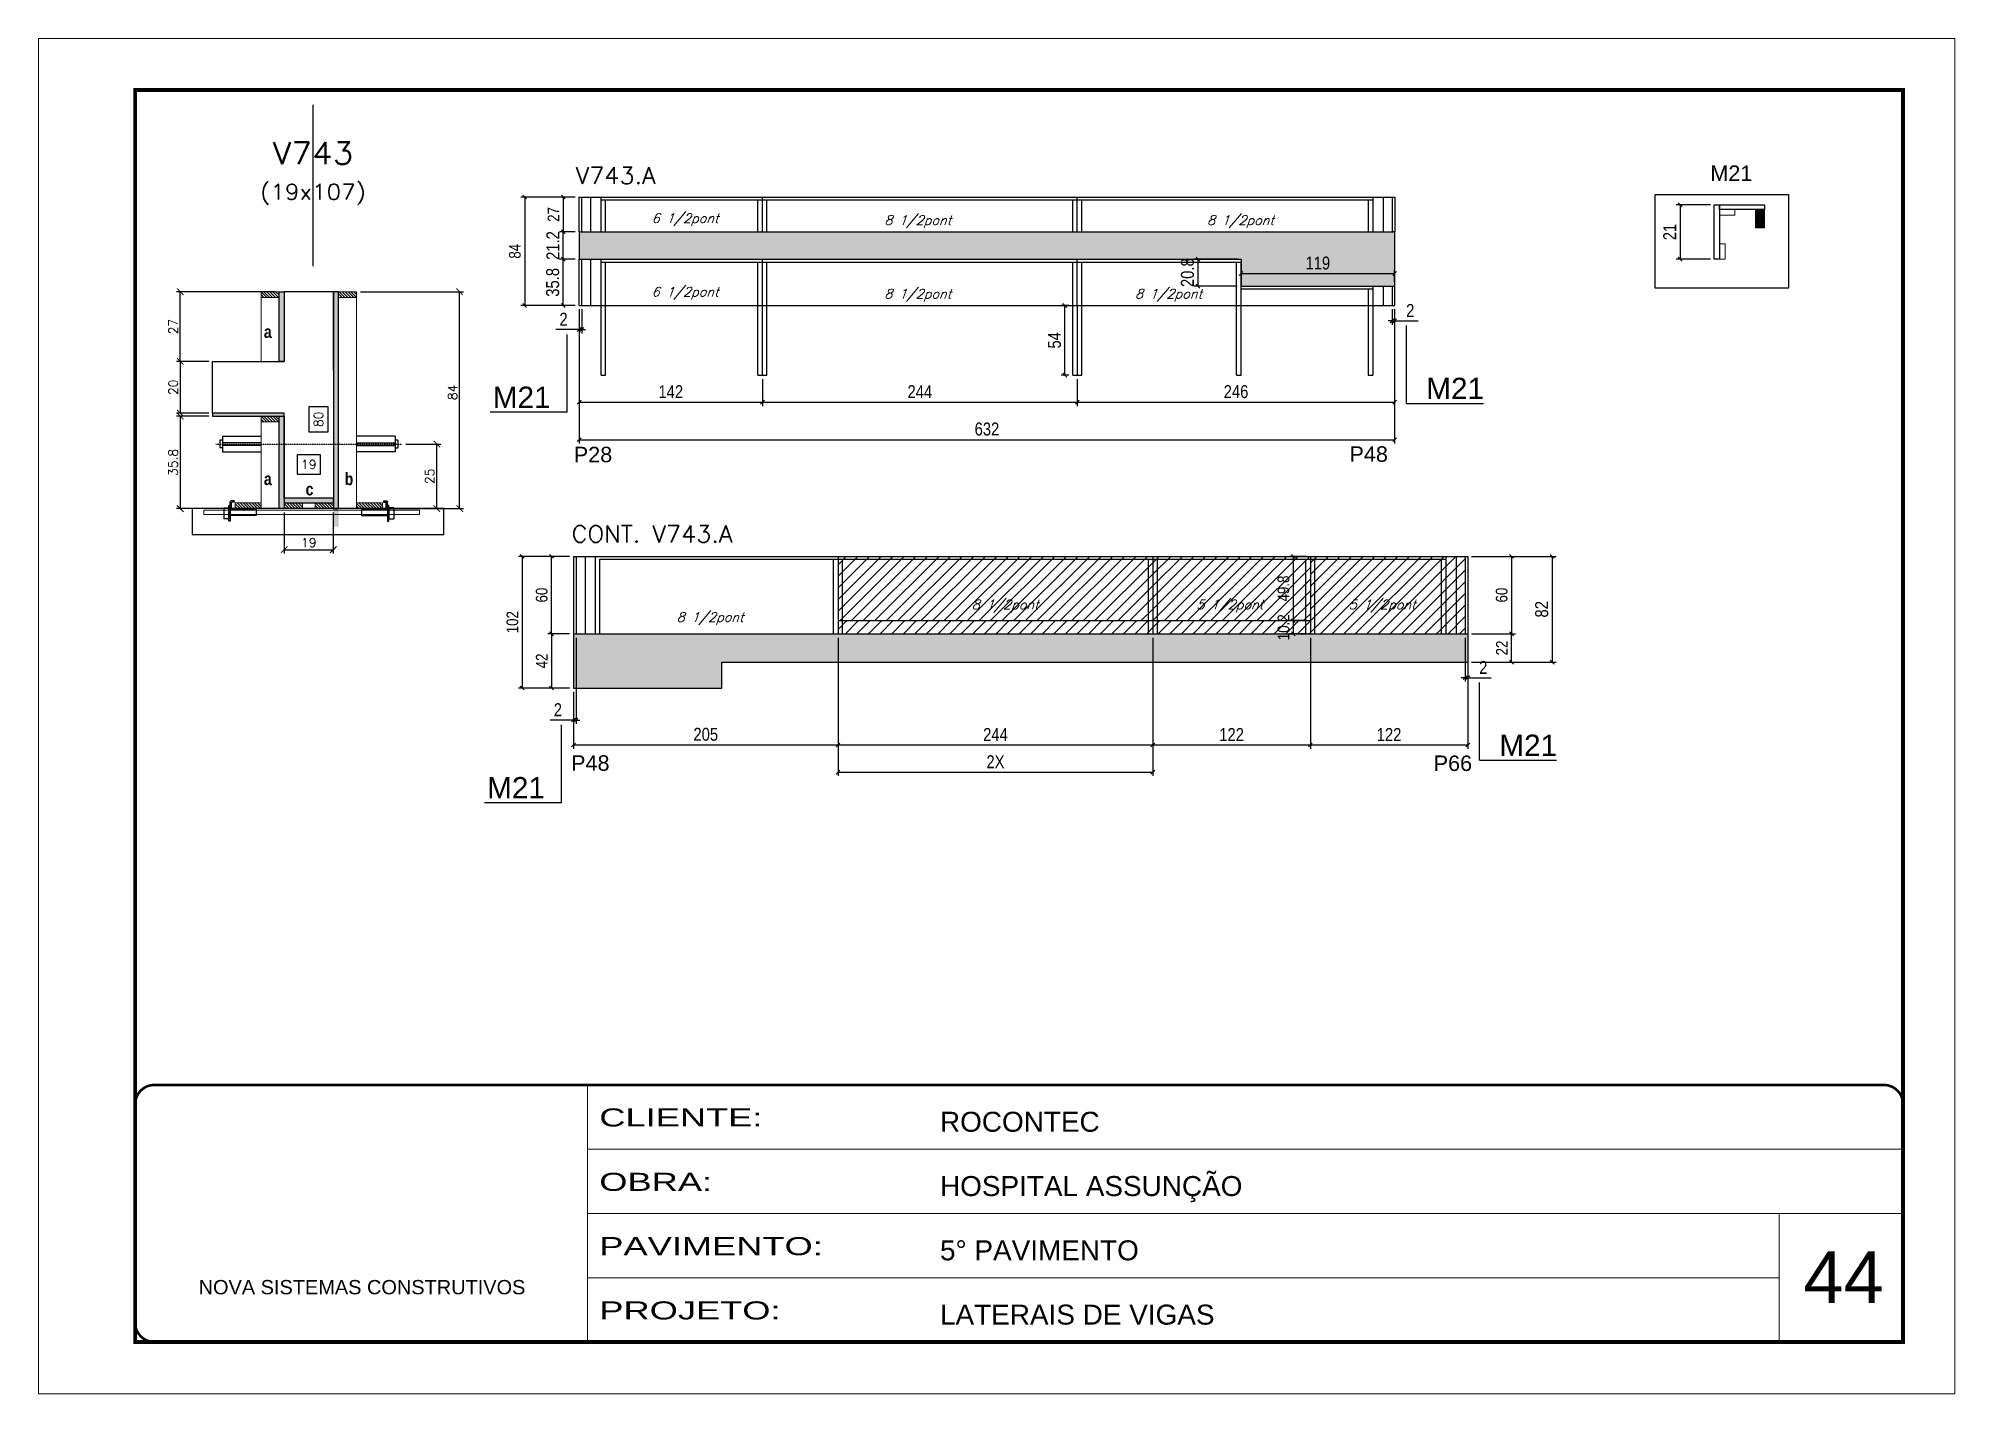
# Model space of a CAD drawing. Extents: x -20960 to -5926, y -2106 to 21915.
# Drawn here: x -7452 to -5967, y 9380 to 10430 of the extents above; entities that cross this region are included whole.
import ezdxf
from ezdxf.enums import TextEntityAlignment as Align

# ---------------------------------------------------------------- set-up
doc = ezdxf.new("R2010")
doc.units = 0
for name, pattern in [('CONTINUO', [0]), ('DASHED', [0.75, 0.5, -0.25]), ('HIDDEN', [0.375, 0.25, -0.125])]:
    doc.linetypes.add(name, pattern=pattern)
for name, color, linetype in [('5', 5, 'Continuous'), ('barrote', 251, 'Continuous'), ('COTA', 241, 'Continuous'), ('Cota Seção (2x)', 4, 'Continuous'), ('detalhes', 4, 'Continuous'), ('NOMENCLATURA', 7, 'Continuous'), ('Painéis', 200, 'Continuous'), ('presilha', 1, 'Continuous'), ('Reaproveitamento', 251, 'Continuous'), ('SARR_2.2x7', 40, 'Continuous'), ('SARR_3.5x7', 81, 'Continuous'), ('TENSOR', 3, 'Continuous'), ('texto', 7, 'Continuous'), ('Texto de Titulo', 7, 'Continuous'), ('Texto Qtd Sarr', 242, 'Continuous')]:
    doc.layers.add(name, color=color, linetype=linetype)
for name, color, linetype, lineweight in [('CARIMBO', 255, 'Continuous', 9), ('CONCRETO', 251, 'Continuous', 25), ('Folhas', 255, 'Continuous', 9), ('Hachura', 251, 'Continuous', 9), ('Madeira', 126, 'Continuous', 18), ('Sarr 2.2x7', 40, 'Continuous', 9), ('SARRAFO DE PRESSAO', 251, 'DASHED', 9), ('SCO-___-LAJ', 2, 'Continuous', 0), ('Texto Seção', 7, 'Continuous', 15)]:
    doc.layers.add(name, color=color, linetype=linetype, lineweight=lineweight)
doc.styles.add('ARIAL', font='arial.ttf')
doc.styles.add('COTA TECNICA', font='techl___.ttf', dxfattribs={"height": 10})
doc.styles.add('COTA TECNICA-50', font='techl___.ttf', dxfattribs={"height": 9})
doc.styles.add('REGUA-120', font='ROMANS.shx', dxfattribs={"height": 15})
doc.styles.add('Romans', font='romans.shx')
doc.styles.get("Standard").update_dxf_attribs({"font": 'arial.ttf'})
doc.styles.add('TECNICA', font='techb___.ttf', dxfattribs={"height": 10})
doc.styles.add('Tecnologia', font='')
doc.styles.get('Tecnologia').set_extended_font_data('Forgotten Futurist')
doc.dimstyles.new('COTA PAINEL-50', dxfattribs={"dimtxt": 9, "dimasz": 3, "dimexe": 3, "dimexo": 3, "dimgap": 3, "dimtad": 1, "dimdec": 1, "dimzin": 12, "dimdsep": 46, "dimtxsty": 'COTA TECNICA-50', "dimblk1": 'OBLIQUE', "dimblk2": 'OBLIQUE', "dimsah": 1, "dimcen": 0.9, "dimclrd": 4, "dimclre": 4, "dimclrt": 240, "dimadec": 1, "dimazin": 3, "dimtfac": 1, "dimtdec": 1, "dimtmove": 0, "dimatfit": 3, "dimfxl": 1, "dimtolj": 1, "dimtzin": 12, "dimarcsym": 0})
doc.dimstyles.new('Cota Seção (2x)', dxfattribs={"dimtxt": 7, "dimasz": 5, "dimexe": 3, "dimexo": 3, "dimgap": 2, "dimtad": 3, "dimdec": 1, "dimlfac": 0.5, "dimzin": 12, "dimdsep": 46, "dimtxsty": 'Romans', "dimblk": 'ARCHTICK', "dimcen": 0, "dimclrd": 4, "dimclre": 4, "dimclrt": 1, "dimadec": 1, "dimazin": 3, "dimtfac": 1, "dimtdec": 1, "dimtmove": 0, "dimatfit": 3, "dimldrblk": 'OBLIQUE', "dimfxl": 1, "dimtolj": 1, "dimtzin": 12, "dimarcsym": 0})
doc.dimstyles.new('Cota Seção interna', dxfattribs={"dimtxt": 7, "dimasz": 6, "dimexe": 0.18, "dimexo": 2, "dimgap": -4, "dimtad": 3, "dimdec": 1, "dimlfac": 0.5, "dimzin": 12, "dimdsep": 46, "dimtxsty": 'Romans', "dimblk": 'ARCHTICK', "dimcen": 0.09, "dimse1": 1, "dimse2": 1, "dimsd1": 1, "dimsd2": 1, "dimclrd": 180, "dimclre": 5, "dimclrt": 1, "dimadec": 0, "dimazin": 3, "dimtfac": 1, "dimtdec": 1, "dimtofl": 0, "dimtmove": 0, "dimatfit": 3, "dimldrblk": 'ARCHTICK', "dimfxl": 1, "dimtolj": 1, "dimtzin": 0, "dimarcsym": 0})
doc.dimstyles.new('PAINEL', dxfattribs={"dimtxt": 10, "dimasz": 3, "dimexe": 3, "dimexo": 3, "dimgap": 3, "dimtad": 1, "dimdec": 1, "dimzin": 12, "dimdsep": 46, "dimtxsty": 'COTA TECNICA', "dimblk1": 'OBLIQUE', "dimblk2": 'OBLIQUE', "dimsah": 1, "dimcen": 0.9, "dimclrd": 4, "dimclre": 4, "dimclrt": 240, "dimadec": 1, "dimazin": 3, "dimtfac": 1, "dimtdec": 1, "dimtmove": 0, "dimatfit": 3, "dimfxl": 1, "dimtolj": 1, "dimtzin": 12, "dimarcsym": 0})
pattern_1 = [(45, (14041.408, 13473.882), (-4.490128, 4.490128), [])]
pattern_2 = [(45, (1585, 3445.7253), (-4.490128, 4.490128), [])]
pattern_3 = [(315, (15686.287, 1835.6755), (1.12253202, 1.12253202), [])]

msp = doc.modelspace()

# ---------------------------------------------------------------- texts
at = {"layer": '5', "color": 7, "linetype": 'Continuous'}
msp.add_text('M21', height=12, rotation=359.99996, dxfattribs=at).set_placement((-6156.37, 10319.16))
at = {"layer": '5', "linetype": 'Continuous'}
for s, p in [('P28', (-7037.1, 10101.21)), ('P48', (-6436.01, 10101.56)), ('P48', (-7039.17, 9862.2)), ('P66', (-6370.76, 9862.04))]:
    msp.add_text(s, height=12, rotation=0.00004, dxfattribs=at).set_placement(p)
at = {"layer": 'CARIMBO', "style": 'ARIAL'}
msp.add_text('44', height=40, dxfattribs=at).set_placement((-6084.14, 9449.78))
at = {"layer": 'detalhes', "style": 'TECNICA'}
for s, p in [('a', (-7277.21, 10197.52)), ('a', (-7277.21, 10083.52)), ('b', (-7214.67, 10083.51)), ('c', (-7244.9, 10075.55))]:
    msp.add_text(s, height=9.6, dxfattribs=at).set_placement(p)
at = {"layer": 'NOMENCLATURA', "linetype": 'Continuous'}
for rotation, p in [(360, (-7099.87, 10143.33)), (0, (-6376.5, 10150.16)), (0, (-6319.86, 9873.74)), (360, (-7104.26, 9840.83))]:
    msp.add_text('M21', height=16.5, rotation=rotation, dxfattribs=at).set_placement(p)
at = {"layer": 'texto', "color": 2, "char_height": 7.2737, "attachment_point": 5, "style": 'Romans'}
for s, insert in [('{\\Q19;\\C256;6 1/2pont}', (-6950.77, 10289.13)), ('{\\Q19;\\C256;8 1/2pont}', (-6770.47, 10287.59)), ('{\\Q19;\\C256;8 1/2pont}', (-6520.4, 10287.59)), ('{\\Q19;\\C256;6 1/2pont}', (-6950.77, 10232.13)), ('{\\Q19;\\C256;8 1/2pont}', (-6770.47, 10230.59)), ('{\\Q19;\\C256;8 1/2pont}', (-6576.11, 10230.59)), ('{\\Q19;\\C256;8 1/2pont}', (-6702.75, 9989.76)), ('{\\Q19;\\C256;5 1/2pont}', (-6528.65, 9989.76)), ('{\\Q19;\\C256;5 1/2pont}', (-6410.6, 9989.76)), ('{\\Q19;\\C256;8 1/2pont}', (-6931.4, 9980.06))]:
    msp.add_mtext(s, dxfattribs=dict(at, insert=insert))
at = {"layer": 'Texto Seção', "style": 'REGUA-120', "width": 1.05}
for s, p in [('V743.A', (-7035.6, 10316.85)), ('CONT. V743.A', (-7038.71, 10039.17))]:
    msp.add_text(s, height=13, dxfattribs=at).set_placement(p)

# ---------------------------------------------------------------- blocks, each defined once
blk = doc.blocks.new('9999999999')
at = {"color": 30, "linetype": 'CONTINUO'}
for p, q in [((98564.6, 34230.2), (98564.6, 34429.4)), ((98564.6, 34379.6), (99584, 34379.6)), ((98564.6, 34329.8), (99488, 34329.8)), ((99584, 34329.8), (99488, 34329.8)), ((99488, 34329.8), (99488, 34230.2)), ((98564.6, 34280), (99488, 34280))]:
    blk.add_line(p, q, dxfattribs=at)
at = {"color": 30, "linetype": 'CONTINUO', "const_width": 2}
blk.add_lwpolyline([(99584, 34230.2), (99584, 34414.4, 0.414214), (99569, 34429.4), (98229, 34429.4, 0.414214), (98214, 34414.4), (98214, 34245.2, 0.414214), (98229, 34230.2), (99584, 34230.2)], format="xyb", dxfattribs=at)
at = {"layer": 'Folhas'}
blk.add_lwpolyline([(98139, 34190.2), (99624, 34190.2), (99624, 35240.2), (98139, 35240.2)], close=True, dxfattribs=at)
at = {"layer": 'Folhas', "color": 30, "const_width": 3}
blk.add_lwpolyline([(98214, 34230.2), (99584, 34230.2), (99584, 35200.2), (98214, 35200.2)], close=True, dxfattribs=at)
at = {"color": 7, "linetype": 'Continuous', "ltscale": 5, "style": 'ARIAL'}
for s, height, p in [('ROCONTEC', 15.48, (98837.7, 34393.1)), ('HOSPITAL ASSUNÇÃO', 15.483, (98837.7, 34343.3)), ('5° PAVIMENTO', 15.483, (98837.7, 34293.5)), ('NOVA SISTEMAS CONSTRUTIVOS', 11.059, (98263.2, 34267.2)), ('LATERAIS DE VIGAS', 15.483, (98837.7, 34243.7))]:
    blk.add_text(s, height=height, dxfattribs=at).set_placement(p)
at = {"layer": 'Folhas', "color": 7, "style": 'Tecnologia', "width": 1.5}
for s, p in [('CLIENTE:', (98573.7, 34397.2)), ('OBRA:', (98573.7, 34347.3)), ('PAVIMENTO:', (98573.7, 34297.5)), ('PROJETO:', (98573.7, 34247.7))]:
    blk.add_text(s, height=14, dxfattribs=at).set_placement(p)
blk = doc.blocks.new('_Oblique')
at = {"color": 0, "linetype": 'ByBlock', "lineweight": -2}
blk.add_line((-0.5, -0.5), (0.5, 0.5), dxfattribs=at)
blk = doc.blocks.new('*D1491')
at = {"layer": 'COTA', "color": 4, "lineweight": -2, "ltscale": 25, "transparency": 16777216}
for p, q in [((-6403, 10219.7), (-6403, 10207.8)), ((-6401, 10219.7), (-6401, 10207.8)), ((-6403, 10210.8), (-6406, 10210.8)), ((-6403, 10210.8), (-6401, 10210.8)), ((-6401, 10210.8), (-6382.8, 10210.8))]:
    blk.add_line(p, q, dxfattribs=at)
at = {"layer": 'Defpoints', "color": 0, "ltscale": 25, "transparency": 16777216}
for p in [(-6403, 10222.7), (-6401, 10222.7), (-6401, 10210.8)]:
    blk.add_point(p, dxfattribs=at)
at = {"layer": 'COTA', "color": 4, "lineweight": -2, "ltscale": 25, "transparency": 16777216, "xscale": 3, "yscale": 3, "zscale": 3}
blk.add_blockref('_Oblique', (-6403, 10210.8), dxfattribs=at)
at = {"layer": 'COTA', "color": 4, "lineweight": -2, "ltscale": 25, "transparency": 16777216, "xscale": 3, "yscale": 3, "zscale": 3, "rotation": 180}
blk.add_blockref('_Oblique', (-6401, 10210.8), dxfattribs=at)
at = {"layer": 'COTA', "color": 240, "ltscale": 25, "transparency": 16777216, "insert": (-6388.9, 10218.8), "char_height": 10, "attachment_point": 5, "style": 'COTA TECNICA'}
blk.add_mtext('\\A1;2', dxfattribs=at)
blk = doc.blocks.new('*D1492')
at = {"layer": 'COTA', "color": 4, "lineweight": -2, "ltscale": 25, "transparency": 16777216}
for p, q in [((-7032.9, 10219.7), (-7032.9, 10144.8)), ((-6890.9, 10165.7), (-6890.9, 10144.8)), ((-7032.9, 10147.8), (-6890.9, 10147.8))]:
    blk.add_line(p, q, dxfattribs=at)
at = {"layer": 'Defpoints', "color": 0, "ltscale": 25, "transparency": 16777216}
for p in [(-7032.9, 10222.7), (-6890.9, 10168.7), (-6890.9, 10147.8)]:
    blk.add_point(p, dxfattribs=at)
at = {"layer": 'COTA', "color": 4, "lineweight": -2, "ltscale": 25, "transparency": 16777216, "xscale": 3, "yscale": 3, "zscale": 3, "rotation": 180}
blk.add_blockref('_Oblique', (-7032.9, 10147.8), dxfattribs=at)
at = {"layer": 'COTA', "color": 4, "lineweight": -2, "ltscale": 25, "transparency": 16777216, "xscale": 3, "yscale": 3, "zscale": 3}
blk.add_blockref('_Oblique', (-6890.9, 10147.8), dxfattribs=at)
at = {"layer": 'COTA', "color": 240, "ltscale": 25, "transparency": 16777216, "insert": (-6961.9, 10155.9), "char_height": 10, "attachment_point": 5, "style": 'COTA TECNICA'}
blk.add_mtext('\\A1;142', dxfattribs=at)
blk = doc.blocks.new('*D1493')
at = {"layer": 'COTA', "color": 4, "lineweight": -2, "ltscale": 25, "transparency": 16777216}
for p, q in [((-6890.9, 10165.7), (-6890.9, 10144.8)), ((-6646.9, 10165.7), (-6646.9, 10144.8)), ((-6890.9, 10147.8), (-6646.9, 10147.8))]:
    blk.add_line(p, q, dxfattribs=at)
at = {"layer": 'Defpoints', "color": 0, "ltscale": 25, "transparency": 16777216}
for p in [(-6890.9, 10168.7), (-6646.9, 10168.7), (-6646.9, 10147.8)]:
    blk.add_point(p, dxfattribs=at)
at = {"layer": 'COTA', "color": 4, "lineweight": -2, "ltscale": 25, "transparency": 16777216, "xscale": 3, "yscale": 3, "zscale": 3, "rotation": 180}
blk.add_blockref('_Oblique', (-6890.9, 10147.8), dxfattribs=at)
at = {"layer": 'COTA', "color": 4, "lineweight": -2, "ltscale": 25, "transparency": 16777216, "xscale": 3, "yscale": 3, "zscale": 3}
blk.add_blockref('_Oblique', (-6646.9, 10147.8), dxfattribs=at)
at = {"layer": 'COTA', "color": 240, "ltscale": 25, "transparency": 16777216, "insert": (-6768.9, 10155.9), "char_height": 10, "attachment_point": 5, "style": 'COTA TECNICA'}
blk.add_mtext('\\A1;244', dxfattribs=at)
blk = doc.blocks.new('*D1494')
at = {"layer": 'COTA', "color": 4, "lineweight": -2, "ltscale": 25, "transparency": 16777216}
for p, q in [((-6401, 10219.7), (-6401, 10144.8)), ((-6646.9, 10165.7), (-6646.9, 10144.8)), ((-6646.9, 10147.8), (-6401, 10147.8))]:
    blk.add_line(p, q, dxfattribs=at)
at = {"layer": 'Defpoints', "color": 0, "ltscale": 25, "transparency": 16777216}
for p in [(-6401, 10222.7), (-6646.9, 10168.7), (-6401, 10147.8)]:
    blk.add_point(p, dxfattribs=at)
at = {"layer": 'COTA', "color": 4, "lineweight": -2, "ltscale": 25, "transparency": 16777216, "xscale": 3, "yscale": 3, "zscale": 3, "rotation": 180}
blk.add_blockref('_Oblique', (-6646.9, 10147.8), dxfattribs=at)
at = {"layer": 'COTA', "color": 4, "lineweight": -2, "ltscale": 25, "transparency": 16777216, "xscale": 3, "yscale": 3, "zscale": 3}
blk.add_blockref('_Oblique', (-6401, 10147.8), dxfattribs=at)
at = {"layer": 'COTA', "color": 240, "ltscale": 25, "transparency": 16777216, "insert": (-6523.9, 10155.9), "char_height": 10, "attachment_point": 5, "style": 'COTA TECNICA'}
blk.add_mtext('\\A1;246', dxfattribs=at)
blk = doc.blocks.new('*D1495')
at = {"layer": 'COTA', "color": 4, "lineweight": -2, "ltscale": 25, "transparency": 16777216}
for p, q in [((-6520, 10240.7), (-6520, 10250.4)), ((-6520, 10247.4), (-6401, 10247.4)), ((-6401, 10241.1), (-6401, 10250.4))]:
    blk.add_line(p, q, dxfattribs=at)
at = {"layer": 'Defpoints', "color": 0, "ltscale": 25, "transparency": 16777216}
for p in [(-6401, 10247.4), (-6520, 10237.7), (-6401, 10238.1)]:
    blk.add_point(p, dxfattribs=at)
at = {"layer": 'COTA', "color": 4, "lineweight": -2, "ltscale": 25, "transparency": 16777216, "xscale": 3, "yscale": 3, "zscale": 3, "rotation": 180}
blk.add_blockref('_Oblique', (-6520, 10247.4), dxfattribs=at)
at = {"layer": 'COTA', "color": 4, "lineweight": -2, "ltscale": 25, "transparency": 16777216, "xscale": 3, "yscale": 3, "zscale": 3}
blk.add_blockref('_Oblique', (-6401, 10247.4), dxfattribs=at)
at = {"layer": 'COTA', "color": 240, "ltscale": 25, "transparency": 16777216, "insert": (-6460.5, 10255.5), "char_height": 10, "attachment_point": 5, "style": 'COTA TECNICA'}
blk.add_mtext('\\A1;119', dxfattribs=at)
blk = doc.blocks.new('*D1496')
at = {"layer": 'COTA', "color": 4, "lineweight": -2, "ltscale": 25, "transparency": 16777216}
for p, q in [((-6832.3, 9965.3), (-6832.3, 9879.2)), ((-7037.3, 9923.3), (-7037.3, 9879.2)), ((-7037.3, 9882.2), (-6832.3, 9882.2))]:
    blk.add_line(p, q, dxfattribs=at)
at = {"layer": 'Defpoints', "color": 0, "ltscale": 25, "transparency": 16777216}
for p in [(-6832.3, 9968.3), (-7037.3, 9926.3), (-6832.3, 9882.2)]:
    blk.add_point(p, dxfattribs=at)
at = {"layer": 'COTA', "color": 4, "lineweight": -2, "ltscale": 25, "transparency": 16777216, "xscale": 3, "yscale": 3, "zscale": 3, "rotation": 180}
blk.add_blockref('_Oblique', (-7037.3, 9882.2), dxfattribs=at)
at = {"layer": 'COTA', "color": 4, "lineweight": -2, "ltscale": 25, "transparency": 16777216, "xscale": 3, "yscale": 3, "zscale": 3}
blk.add_blockref('_Oblique', (-6832.3, 9882.2), dxfattribs=at)
at = {"layer": 'COTA', "color": 240, "ltscale": 25, "transparency": 16777216, "insert": (-6934.8, 9890.4), "char_height": 10, "attachment_point": 5, "style": 'COTA TECNICA'}
blk.add_mtext('\\A1;205', dxfattribs=at)
blk = doc.blocks.new('*D1497')
at = {"layer": 'COTA', "color": 4, "lineweight": -2, "ltscale": 25, "transparency": 16777216}
for p, q in [((-6832.3, 9965.3), (-6832.3, 9879.2)), ((-6588.3, 9943.3), (-6588.3, 9879.2)), ((-6832.3, 9882.2), (-6588.3, 9882.2))]:
    blk.add_line(p, q, dxfattribs=at)
at = {"layer": 'Defpoints', "color": 0, "ltscale": 25, "transparency": 16777216}
for p in [(-6832.3, 9968.3), (-6588.3, 9946.3), (-6588.3, 9882.2)]:
    blk.add_point(p, dxfattribs=at)
at = {"layer": 'COTA', "color": 4, "lineweight": -2, "ltscale": 25, "transparency": 16777216, "xscale": 3, "yscale": 3, "zscale": 3, "rotation": 180}
blk.add_blockref('_Oblique', (-6832.3, 9882.2), dxfattribs=at)
at = {"layer": 'COTA', "color": 4, "lineweight": -2, "ltscale": 25, "transparency": 16777216, "xscale": 3, "yscale": 3, "zscale": 3}
blk.add_blockref('_Oblique', (-6588.3, 9882.2), dxfattribs=at)
at = {"layer": 'COTA', "color": 240, "ltscale": 25, "transparency": 16777216, "insert": (-6710.3, 9890.3), "char_height": 10, "attachment_point": 5, "style": 'COTA TECNICA'}
blk.add_mtext('\\A1;244', dxfattribs=at)
blk = doc.blocks.new('titulo1')
at = {"layer": 'Defpoints', "color": 252, "linetype": 'HIDDEN', "ltscale": 2}
blk.add_line((0, 0), (0, 125), dxfattribs=at)
at = {"layer": 'Defpoints', "style": 'Romans', "oblique": 15}
blk.add_attdef('FOLHA', text='', height=10, dxfattribs=at).set_placement((0, 15.6), align=Align.MIDDLE_CENTER)
at = {"layer": 'Texto Qtd Sarr', "color": 3, "style": 'Romans', "oblique": 15}
for tag, height, p in [('TITULO', 17, (0, 71.4)), ('SEÇÃO', 12, (0, 41.5))]:
    blk.add_attdef(tag, text='', height=height, dxfattribs=at).set_placement(p, align=Align.MIDDLE_CENTER)
blk = doc.blocks.new('*D1513')
at = {"layer": 'Defpoints', "color": 0, "linetype": 'ByBlock', "transparency": 16777216}
for p in [(-6153.3, 10300.6), (-6179.7, 10258.6), (-6153.3, 10258.6)]:
    blk.add_point(p, dxfattribs=at)
at = {"layer": 'Sarr 2.2x7', "color": 4, "linetype": 'ByBlock', "lineweight": -2, "transparency": 16777216}
for p, q in [((-6156.3, 10300.6), (-6182.7, 10300.6)), ((-6179.7, 10300.6), (-6179.7, 10258.6)), ((-6156.3, 10258.6), (-6182.7, 10258.6))]:
    blk.add_line(p, q, dxfattribs=at)
at = {"layer": 'Sarr 2.2x7', "color": 4, "linetype": 'ByBlock', "lineweight": -2, "transparency": 16777216, "xscale": 3, "yscale": 3, "zscale": 3}
for p, rotation in [((-6179.7, 10300.6), 90), ((-6179.7, 10258.6), 270)]:
    blk.add_blockref('_Oblique', p, dxfattribs=dict(at, rotation=rotation))
at = {"layer": 'Sarr 2.2x7', "color": 240, "linetype": 'ByBlock', "transparency": 16777216, "insert": (-6187.8, 10279.6), "char_height": 10, "attachment_point": 5, "rotation": 90, "style": 'COTA TECNICA'}
blk.add_mtext('\\A1;21', dxfattribs=at)
blk = doc.blocks.new('*D1498')
at = {"layer": 'COTA', "color": 4, "lineweight": -2, "ltscale": 25, "transparency": 16777216}
for p, q in [((-7032.9, 10219.7), (-7032.9, 10201)), ((-7030.9, 10219.7), (-7030.9, 10201)), ((-7032.9, 10204), (-7051, 10204)), ((-7030.9, 10204), (-7032.9, 10204)), ((-7030.9, 10204), (-7027.9, 10204))]:
    blk.add_line(p, q, dxfattribs=at)
at = {"layer": 'Defpoints', "color": 0, "ltscale": 25, "transparency": 16777216}
for p in [(-7032.9, 10222.7), (-7030.9, 10222.7), (-7032.9, 10204)]:
    blk.add_point(p, dxfattribs=at)
at = {"layer": 'COTA', "color": 4, "lineweight": -2, "ltscale": 25, "transparency": 16777216, "xscale": 3, "yscale": 3, "zscale": 3}
blk.add_blockref('_Oblique', (-7032.9, 10204), dxfattribs=at)
at = {"layer": 'COTA', "color": 4, "lineweight": -2, "ltscale": 25, "transparency": 16777216, "xscale": 3, "yscale": 3, "zscale": 3, "rotation": 180}
blk.add_blockref('_Oblique', (-7030.9, 10204), dxfattribs=at)
at = {"layer": 'COTA', "color": 240, "ltscale": 25, "transparency": 16777216, "insert": (-7045, 10212), "char_height": 10, "attachment_point": 5, "style": 'COTA TECNICA'}
blk.add_mtext('\\A1;2', dxfattribs=at)
blk = doc.blocks.new('*D1514')
at = {"layer": 'COTA', "color": 4, "lineweight": -2, "ltscale": 25, "transparency": 16777216}
for p, q in [((-7035.9, 10279.7), (-7048.2, 10279.7)), ((-7045.2, 10258.5), (-7045.2, 10279.7)), ((-7035.9, 10258.5), (-7048.2, 10258.5))]:
    blk.add_line(p, q, dxfattribs=at)
at = {"layer": 'Defpoints', "color": 0, "ltscale": 25, "transparency": 16777216}
for p in [(-7045.2, 10279.7), (-7032.9, 10279.7), (-7032.9, 10258.5)]:
    blk.add_point(p, dxfattribs=at)
at = {"layer": 'COTA', "color": 4, "lineweight": -2, "ltscale": 25, "transparency": 16777216, "xscale": 3, "yscale": 3, "zscale": 3}
for p, rotation in [((-7045.2, 10279.7), 90), ((-7045.2, 10258.5), 270)]:
    blk.add_blockref('_Oblique', p, dxfattribs=dict(at, rotation=rotation))
at = {"layer": 'COTA', "color": 240, "ltscale": 25, "transparency": 16777216, "insert": (-7053.3, 10269.1), "char_height": 10, "attachment_point": 5, "rotation": 90, "style": 'COTA TECNICA'}
blk.add_mtext('\\A1;21.2', dxfattribs=at)
blk = doc.blocks.new('*D1499')
at = {"layer": 'COTA', "color": 4, "lineweight": -2, "ltscale": 25, "transparency": 16777216}
for p, q in [((-7035.9, 10258.5), (-7048.2, 10258.5)), ((-7045.2, 10222.7), (-7045.2, 10258.5)), ((-7035.9, 10222.7), (-7048.2, 10222.7))]:
    blk.add_line(p, q, dxfattribs=at)
at = {"layer": 'Defpoints', "color": 0, "ltscale": 25, "transparency": 16777216}
for p in [(-7045.2, 10258.5), (-7032.9, 10258.5), (-7032.9, 10222.7)]:
    blk.add_point(p, dxfattribs=at)
at = {"layer": 'COTA', "color": 4, "lineweight": -2, "ltscale": 25, "transparency": 16777216, "xscale": 3, "yscale": 3, "zscale": 3}
for p, rotation in [((-7045.2, 10258.5), 90), ((-7045.2, 10222.7), 270)]:
    blk.add_blockref('_Oblique', p, dxfattribs=dict(at, rotation=rotation))
at = {"layer": 'COTA', "color": 240, "ltscale": 25, "transparency": 16777216, "insert": (-7053.4, 10240.6), "char_height": 10, "attachment_point": 5, "rotation": 90, "style": 'COTA TECNICA'}
blk.add_mtext('\\A1;35.8', dxfattribs=at)
blk = doc.blocks.new('*D1517')
at = {"layer": 'COTA', "color": 4, "lineweight": -2, "ltscale": 25, "transparency": 16777216}
for p, q in [((-6523, 10258.5), (-6556.4, 10258.5)), ((-6553.4, 10258.5), (-6553.4, 10237.7)), ((-6523, 10237.7), (-6556.4, 10237.7))]:
    blk.add_line(p, q, dxfattribs=at)
at = {"layer": 'Defpoints', "color": 0, "ltscale": 25, "transparency": 16777216}
for p in [(-6520, 10258.5), (-6553.4, 10237.7), (-6520, 10237.7)]:
    blk.add_point(p, dxfattribs=at)
at = {"layer": 'COTA', "color": 4, "lineweight": -2, "ltscale": 25, "transparency": 16777216, "xscale": 3, "yscale": 3, "zscale": 3}
for p, rotation in [((-6553.4, 10258.5), 90), ((-6553.4, 10237.7), 270)]:
    blk.add_blockref('_Oblique', p, dxfattribs=dict(at, rotation=rotation))
at = {"layer": 'COTA', "color": 240, "ltscale": 25, "transparency": 16777216, "insert": (-6561.5, 10248.1), "char_height": 10, "attachment_point": 5, "rotation": 90, "style": 'COTA TECNICA'}
blk.add_mtext('\\A1;20.8', dxfattribs=at)
blk = doc.blocks.new('*D1502')
at = {"layer": 'COTA', "color": 4, "lineweight": -2, "ltscale": 25, "transparency": 16777216}
for p, q in [((-7032.9, 10219.7), (-7032.9, 10115.7)), ((-6401, 10219.7), (-6401, 10115.7)), ((-7032.9, 10118.7), (-6401, 10118.7))]:
    blk.add_line(p, q, dxfattribs=at)
at = {"layer": 'Defpoints', "color": 0, "ltscale": 25, "transparency": 16777216}
for p in [(-7032.9, 10222.7), (-6401, 10222.7), (-6401, 10118.7)]:
    blk.add_point(p, dxfattribs=at)
at = {"layer": 'COTA', "color": 4, "lineweight": -2, "ltscale": 25, "transparency": 16777216, "xscale": 3, "yscale": 3, "zscale": 3, "rotation": 180}
blk.add_blockref('_Oblique', (-7032.9, 10118.7), dxfattribs=at)
at = {"layer": 'COTA', "color": 4, "lineweight": -2, "ltscale": 25, "transparency": 16777216, "xscale": 3, "yscale": 3, "zscale": 3}
blk.add_blockref('_Oblique', (-6401, 10118.7), dxfattribs=at)
at = {"layer": 'COTA', "color": 240, "ltscale": 25, "transparency": 16777216, "insert": (-6716.9, 10126.9), "char_height": 10, "attachment_point": 5, "style": 'COTA TECNICA'}
blk.add_mtext('\\A1;632', dxfattribs=at)
blk = doc.blocks.new('*D1503')
at = {"layer": 'COTA', "color": 4, "lineweight": -2, "ltscale": 25, "transparency": 16777216}
for p, q in [((-6466.3, 9965.3), (-6466.3, 9879.2)), ((-6588.3, 9943.3), (-6588.3, 9879.2)), ((-6588.3, 9882.2), (-6466.3, 9882.2))]:
    blk.add_line(p, q, dxfattribs=at)
at = {"layer": 'Defpoints', "color": 0, "ltscale": 25, "transparency": 16777216}
for p in [(-6466.3, 9968.3), (-6588.3, 9946.3), (-6466.3, 9882.2)]:
    blk.add_point(p, dxfattribs=at)
at = {"layer": 'COTA', "color": 4, "lineweight": -2, "ltscale": 25, "transparency": 16777216, "xscale": 3, "yscale": 3, "zscale": 3, "rotation": 180}
blk.add_blockref('_Oblique', (-6588.3, 9882.2), dxfattribs=at)
at = {"layer": 'COTA', "color": 4, "lineweight": -2, "ltscale": 25, "transparency": 16777216, "xscale": 3, "yscale": 3, "zscale": 3}
blk.add_blockref('_Oblique', (-6466.3, 9882.2), dxfattribs=at)
at = {"layer": 'COTA', "color": 240, "ltscale": 25, "transparency": 16777216, "insert": (-6527.3, 9890.3), "char_height": 10, "attachment_point": 5, "style": 'COTA TECNICA'}
blk.add_mtext('\\A1;122', dxfattribs=at)
blk = doc.blocks.new('*D1504')
at = {"layer": 'COTA', "color": 4, "lineweight": -2, "ltscale": 25, "transparency": 16777216}
for p, q in [((-6832.3, 9965.3), (-6832.3, 9858.2)), ((-6588.3, 9965.3), (-6588.3, 9858.2)), ((-6832.3, 9861.2), (-6588.3, 9861.2))]:
    blk.add_line(p, q, dxfattribs=at)
at = {"layer": 'Defpoints', "color": 0, "ltscale": 25, "transparency": 16777216}
for p in [(-6832.3, 9968.3), (-6588.3, 9968.3), (-6588.3, 9861.2)]:
    blk.add_point(p, dxfattribs=at)
at = {"layer": 'COTA', "color": 4, "lineweight": -2, "ltscale": 25, "transparency": 16777216, "xscale": 3, "yscale": 3, "zscale": 3, "rotation": 180}
blk.add_blockref('_Oblique', (-6832.3, 9861.2), dxfattribs=at)
at = {"layer": 'COTA', "color": 4, "lineweight": -2, "ltscale": 25, "transparency": 16777216, "xscale": 3, "yscale": 3, "zscale": 3}
blk.add_blockref('_Oblique', (-6588.3, 9861.2), dxfattribs=at)
at = {"layer": 'COTA', "color": 240, "ltscale": 25, "transparency": 16777216, "insert": (-6710.3, 9869.2), "char_height": 10, "attachment_point": 5, "style": 'COTA TECNICA'}
blk.add_mtext('\\A1;2X', dxfattribs=at)
blk = doc.blocks.new('*D1505')
at = {"layer": 'COTA', "color": 4, "lineweight": -2, "ltscale": 25, "transparency": 16777216}
for p, q in [((-6466.3, 9965.3), (-6466.3, 9879.2)), ((-6344.3, 9965.3), (-6344.3, 9879.2)), ((-6466.3, 9882.2), (-6344.3, 9882.2))]:
    blk.add_line(p, q, dxfattribs=at)
at = {"layer": 'Defpoints', "color": 0, "ltscale": 25, "transparency": 16777216}
for p in [(-6466.3, 9968.3), (-6344.3, 9968.3), (-6344.3, 9882.2)]:
    blk.add_point(p, dxfattribs=at)
at = {"layer": 'COTA', "color": 4, "lineweight": -2, "ltscale": 25, "transparency": 16777216, "xscale": 3, "yscale": 3, "zscale": 3, "rotation": 180}
blk.add_blockref('_Oblique', (-6466.3, 9882.2), dxfattribs=at)
at = {"layer": 'COTA', "color": 4, "lineweight": -2, "ltscale": 25, "transparency": 16777216, "xscale": 3, "yscale": 3, "zscale": 3}
blk.add_blockref('_Oblique', (-6344.3, 9882.2), dxfattribs=at)
at = {"layer": 'COTA', "color": 240, "ltscale": 25, "transparency": 16777216, "insert": (-6405.3, 9890.3), "char_height": 10, "attachment_point": 5, "style": 'COTA TECNICA'}
blk.add_mtext('\\A1;122', dxfattribs=at)
blk = doc.blocks.new('*D1506')
at = {"layer": 'COTA', "color": 4, "lineweight": -2, "ltscale": 25, "transparency": 16777216}
for p, q in [((-6341.3, 10028.3), (-6275.9, 10028.3)), ((-6278.9, 10028.3), (-6278.9, 9946.3)), ((-6341.3, 9946.3), (-6275.9, 9946.3))]:
    blk.add_line(p, q, dxfattribs=at)
at = {"layer": 'Defpoints', "color": 0, "ltscale": 25, "transparency": 16777216}
for p in [(-6344.3, 10028.3), (-6344.3, 9946.3), (-6278.9, 9946.3)]:
    blk.add_point(p, dxfattribs=at)
at = {"layer": 'COTA', "color": 4, "lineweight": -2, "ltscale": 25, "transparency": 16777216, "xscale": 3, "yscale": 3, "zscale": 3}
for p, rotation in [((-6278.9, 10028.3), 90), ((-6278.9, 9946.3), 270)]:
    blk.add_blockref('_Oblique', p, dxfattribs=dict(at, rotation=rotation))
at = {"layer": 'COTA', "color": 240, "ltscale": 25, "transparency": 16777216, "insert": (-6287, 9987.3), "char_height": 10, "attachment_point": 5, "rotation": 90, "style": 'COTA TECNICA'}
blk.add_mtext('\\A1;82', dxfattribs=at)
blk = doc.blocks.new('*D1500')
at = {"layer": 'COTA', "color": 4, "lineweight": -2, "transparency": 16777216}
for p, q in [((-6341.3, 10028.3), (-6307.4, 10028.3)), ((-6310.4, 10028.3), (-6310.4, 9968.3)), ((-6341.3, 9968.3), (-6307.4, 9968.3))]:
    blk.add_line(p, q, dxfattribs=at)
at = {"layer": 'Defpoints', "color": 0, "transparency": 16777216}
for p in [(-6344.3, 10028.3), (-6344.3, 9968.3), (-6310.4, 9968.3)]:
    blk.add_point(p, dxfattribs=at)
at = {"layer": 'COTA', "color": 4, "lineweight": -2, "transparency": 16777216, "xscale": 3, "yscale": 3, "zscale": 3}
for p, rotation in [((-6310.4, 10028.3), 90), ((-6310.4, 9968.3), 270)]:
    blk.add_blockref('_Oblique', p, dxfattribs=dict(at, rotation=rotation))
at = {"layer": 'COTA', "color": 240, "transparency": 16777216, "insert": (-6318, 9998.3), "char_height": 9, "attachment_point": 5, "rotation": 90, "style": 'COTA TECNICA-50'}
blk.add_mtext('\\A1;60', dxfattribs=at)
blk = doc.blocks.new('*D1501')
at = {"layer": 'COTA', "color": 4, "lineweight": -2, "ltscale": 25, "transparency": 16777216}
for p, q in [((-6346.3, 9965.3), (-6346.3, 9931.3)), ((-6344.3, 9943.3), (-6344.3, 9931.3)), ((-6346.3, 9934.3), (-6349.3, 9934.3)), ((-6346.3, 9934.3), (-6344.3, 9934.3)), ((-6344.3, 9934.3), (-6326.2, 9934.3))]:
    blk.add_line(p, q, dxfattribs=at)
at = {"layer": 'Defpoints', "color": 0, "ltscale": 25, "transparency": 16777216}
for p in [(-6346.3, 9968.3), (-6344.3, 9946.3), (-6344.3, 9934.3)]:
    blk.add_point(p, dxfattribs=at)
at = {"layer": 'COTA', "color": 4, "lineweight": -2, "ltscale": 25, "transparency": 16777216, "xscale": 3, "yscale": 3, "zscale": 3}
blk.add_blockref('_Oblique', (-6346.3, 9934.3), dxfattribs=at)
at = {"layer": 'COTA', "color": 4, "lineweight": -2, "ltscale": 25, "transparency": 16777216, "xscale": 3, "yscale": 3, "zscale": 3, "rotation": 180}
blk.add_blockref('_Oblique', (-6344.3, 9934.3), dxfattribs=at)
at = {"layer": 'COTA', "color": 240, "ltscale": 25, "transparency": 16777216, "insert": (-6332.3, 9942.3), "char_height": 10, "attachment_point": 5, "style": 'COTA TECNICA'}
blk.add_mtext('\\A1;2', dxfattribs=at)
blk = doc.blocks.new('*D1515')
at = {"layer": 'COTA', "color": 4, "lineweight": -2, "transparency": 16777216}
for p, q in [((-6469.3, 9978.5), (-6482.5, 9978.5)), ((-6469.3, 9968.3), (-6482.5, 9968.3)), ((-6479.5, 9978.5), (-6479.5, 9968.3))]:
    blk.add_line(p, q, dxfattribs=at)
at = {"layer": 'Defpoints', "color": 0, "transparency": 16777216}
for p in [(-6479.5, 9968.3), (-6466.3, 9978.5), (-6466.3, 9968.3)]:
    blk.add_point(p, dxfattribs=at)
at = {"layer": 'COTA', "color": 4, "lineweight": -2, "transparency": 16777216, "xscale": 3, "yscale": 3, "zscale": 3}
for p, rotation in [((-6479.5, 9978.5), 90), ((-6479.5, 9968.3), 270)]:
    blk.add_blockref('_Oblique', p, dxfattribs=dict(at, rotation=rotation))
at = {"layer": 'COTA', "color": 240, "transparency": 16777216, "insert": (-6487.1, 9973.4), "char_height": 9, "attachment_point": 5, "rotation": 90, "style": 'COTA TECNICA-50'}
blk.add_mtext('\\A1;10.2', dxfattribs=at)
blk = doc.blocks.new('*D1516')
at = {"layer": 'COTA', "color": 4, "lineweight": -2, "transparency": 16777216}
for p, q in [((-6469.3, 10028.3), (-6482.5, 10028.3)), ((-6479.5, 10028.3), (-6479.5, 9978.5)), ((-6469.3, 9978.5), (-6482.5, 9978.5))]:
    blk.add_line(p, q, dxfattribs=at)
at = {"layer": 'Defpoints', "color": 0, "transparency": 16777216}
for p in [(-6466.3, 10028.3), (-6479.5, 9978.5), (-6466.3, 9978.5)]:
    blk.add_point(p, dxfattribs=at)
at = {"layer": 'COTA', "color": 4, "lineweight": -2, "transparency": 16777216, "xscale": 3, "yscale": 3, "zscale": 3}
for p, rotation in [((-6479.5, 10028.3), 90), ((-6479.5, 9978.5), 270)]:
    blk.add_blockref('_Oblique', p, dxfattribs=dict(at, rotation=rotation))
at = {"layer": 'COTA', "color": 240, "transparency": 16777216, "insert": (-6487.1, 10003.4), "char_height": 9, "attachment_point": 5, "rotation": 90, "style": 'COTA TECNICA-50'}
blk.add_mtext('\\A1;49.8', dxfattribs=at)
blk = doc.blocks.new('_ArchTick')
at = {"color": 0, "linetype": 'ByBlock', "const_width": 0.15}
blk.add_lwpolyline([(-0.5, -0.5), (0.5, 0.5)], dxfattribs=at)
blk = doc.blocks.new('*D1507')
at = {"layer": 'COTA', "color": 4, "lineweight": -2, "transparency": 16777216}
for p, q in [((-7202.4, 10233.3), (-7122.5, 10233.3)), ((-7125.5, 10065.3), (-7125.5, 10233.3)), ((-7186.8, 10065.3), (-7122.5, 10065.3))]:
    blk.add_line(p, q, dxfattribs=at)
at = {"layer": 'Defpoints', "color": 0, "transparency": 16777216}
for p in [(-7205.4, 10233.3), (-7125.5, 10233.3), (-7189.8, 10065.3)]:
    blk.add_point(p, dxfattribs=at)
at = {"layer": 'COTA', "color": 4, "lineweight": -2, "transparency": 16777216, "xscale": 5, "yscale": 5, "zscale": 5}
for p, rotation in [((-7125.5, 10233.3), 90), ((-7125.5, 10065.3), 270)]:
    blk.add_blockref('_ArchTick', p, dxfattribs=dict(at, rotation=rotation))
at = {"layer": 'COTA', "color": 1, "transparency": 16777216, "insert": (-7131, 10155.3), "char_height": 7, "attachment_point": 5, "rotation": 90, "style": 'Romans'}
blk.add_mtext('\\A1;84', dxfattribs=at)
blk = doc.blocks.new('*D1508')
at = {"layer": 'Cota Seção (2x)', "color": 180, "lineweight": -2, "transparency": 16777216}
for p, q in [((-7227.4, 10144.1), (-7242.4, 10144.1)), ((-7242.4, 10144.1), (-7242.4, 10124.8)), ((-7227.4, 10124.8), (-7227.4, 10144.1)), ((-7242.4, 10124.8), (-7227.4, 10124.8))]:
    blk.add_line(p, q, dxfattribs=at)
at = {"layer": 'Defpoints', "color": 0, "transparency": 16777216}
for p in [(-7223.4, 10233.3), (-7223.4, 10233.3), (-7223.4, 10073.3)]:
    blk.add_point(p, dxfattribs=at)
at = {"layer": 'Cota Seção (2x)', "color": 1, "transparency": 16777216, "insert": (-7234.9, 10134.5), "char_height": 7, "attachment_point": 5, "rotation": 90, "style": 'Romans'}
blk.add_mtext('\\A1;80', dxfattribs=at)
blk = doc.blocks.new('*D1509')
at = {"layer": 'COTA', "color": 4, "lineweight": -2, "transparency": 16777216}
for p, q in [((-7320, 10179.3), (-7345, 10179.3)), ((-7342, 10179.3), (-7342, 10139.3)), ((-7320, 10139.3), (-7345, 10139.3))]:
    blk.add_line(p, q, dxfattribs=at)
at = {"layer": 'Defpoints', "color": 0, "transparency": 16777216}
for p in [(-7317, 10179.3), (-7342, 10139.3), (-7317, 10139.3)]:
    blk.add_point(p, dxfattribs=at)
at = {"layer": 'COTA', "color": 4, "lineweight": -2, "transparency": 16777216, "xscale": 5, "yscale": 5, "zscale": 5}
for p, rotation in [((-7342, 10179.3), 90), ((-7342, 10139.3), 270)]:
    blk.add_blockref('_ArchTick', p, dxfattribs=dict(at, rotation=rotation))
at = {"layer": 'COTA', "color": 1, "transparency": 16777216, "insert": (-7347.5, 10159.3), "char_height": 7, "attachment_point": 5, "rotation": 90, "style": 'Romans'}
blk.add_mtext('\\A1;20', dxfattribs=at)
blk = doc.blocks.new('*D1510')
at = {"layer": 'COTA', "color": 4, "lineweight": -2, "transparency": 16777216}
for p, q in [((-7320, 10136.9), (-7345, 10136.9)), ((-7342, 10136.9), (-7342, 10065.3)), ((-7298, 10065.3), (-7345, 10065.3))]:
    blk.add_line(p, q, dxfattribs=at)
at = {"layer": 'Defpoints', "color": 0, "transparency": 16777216}
for p in [(-7317, 10136.9), (-7342, 10065.3), (-7295, 10065.3)]:
    blk.add_point(p, dxfattribs=at)
at = {"layer": 'COTA', "color": 4, "lineweight": -2, "transparency": 16777216, "xscale": 5, "yscale": 5, "zscale": 5}
for p, rotation in [((-7342, 10136.9), 90), ((-7342, 10065.3), 270)]:
    blk.add_blockref('_ArchTick', p, dxfattribs=dict(at, rotation=rotation))
at = {"layer": 'COTA', "color": 1, "transparency": 16777216, "insert": (-7347.5, 10101.1), "char_height": 7, "attachment_point": 5, "rotation": 90, "style": 'Romans'}
blk.add_mtext('\\A1;35.8', dxfattribs=at)
blk = doc.blocks.new('PRESILHA METÁLICA 1')
at = {"layer": 'presilha'}
for p, q in [((0, 13), (6, 13)), ((0, 13), (0, 0)), ((6, 0), (0, 0)), ((6, 15.5), (7.5, 15.5)), ((6, -2.5), (6, 15.5)), ((6, 13), (6, 0)), ((7.5, 10.6), (7.5, 19.9)), ((7.5, 15.5), (7.5, -2.5)), ((37.5, 4.1), (7.5, 4.1)), ((12, 21), (8.6, 21)), ((9, 11.6), (9, 18.9)), ((12, 19.5), (9.6, 19.5)), ((37.5, 11), (9.6, 11)), ((12, 21), (12, 19.5)), ((37.5, 11), (37.5, 4.1)), ((7.5, -2.5), (6, -2.5))]:
    blk.add_line(p, q, dxfattribs=at)
for centre, radius, start, end in [((8.6, 19.9), 1.14, 90, 180), ((9.6, 18.9), 0.57, 90, 180), ((9.6, 11.6), 0.57, 180, 270)]:
    blk.add_arc(centre, radius, start, end, dxfattribs=at)
blk = doc.blocks.new('*D1511')
at = {"layer": 'COTA', "color": 4, "lineweight": -2, "transparency": 16777216}
for p, q in [((-7261.4, 10062.3), (-7261.4, 10030.5)), ((-7223.4, 10062.3), (-7223.4, 10030.5)), ((-7261.4, 10033.5), (-7223.4, 10033.5))]:
    blk.add_line(p, q, dxfattribs=at)
at = {"layer": 'Defpoints', "color": 0, "transparency": 16777216}
for p in [(-7261.4, 10065.3), (-7223.4, 10065.3), (-7223.4, 10033.5)]:
    blk.add_point(p, dxfattribs=at)
at = {"layer": 'COTA', "color": 4, "lineweight": -2, "transparency": 16777216, "xscale": 5, "yscale": 5, "zscale": 5, "rotation": 180}
blk.add_blockref('_ArchTick', (-7261.4, 10033.5), dxfattribs=at)
at = {"layer": 'COTA', "color": 4, "lineweight": -2, "transparency": 16777216, "xscale": 5, "yscale": 5, "zscale": 5}
blk.add_blockref('_ArchTick', (-7223.4, 10033.5), dxfattribs=at)
at = {"layer": 'COTA', "color": 1, "transparency": 16777216, "insert": (-7242.4, 10039), "char_height": 7, "attachment_point": 5, "style": 'Romans'}
blk.add_mtext('\\A1;19', dxfattribs=at)
blk = doc.blocks.new('*D1518')
at = {"layer": 'COTA', "color": 4, "lineweight": -2, "transparency": 16777216}
for p, q in [((-7167.1, 10115.3), (-7140.2, 10115.3)), ((-7143.2, 10065.3), (-7143.2, 10115.3)), ((-7182.4, 10065.3), (-7140.2, 10065.3))]:
    blk.add_line(p, q, dxfattribs=at)
at = {"layer": 'Defpoints', "color": 0, "transparency": 16777216}
for p in [(-7170.1, 10115.3), (-7143.2, 10115.3), (-7185.4, 10065.3)]:
    blk.add_point(p, dxfattribs=at)
at = {"layer": 'COTA', "color": 4, "lineweight": -2, "transparency": 16777216, "xscale": 5, "yscale": 5, "zscale": 5}
for p, rotation in [((-7143.2, 10115.3), 90), ((-7143.2, 10065.3), 270)]:
    blk.add_blockref('_ArchTick', p, dxfattribs=dict(at, rotation=rotation))
at = {"layer": 'COTA', "color": 1, "transparency": 16777216, "insert": (-7148.7, 10090.3), "char_height": 7, "attachment_point": 5, "rotation": 90, "style": 'Romans'}
blk.add_mtext('\\A1;25', dxfattribs=at)
blk = doc.blocks.new('*D1519')
at = {"layer": 'COTA', "color": 4, "lineweight": -2, "transparency": 16777216}
for p, q in [((-7268.4, 10233.3), (-7345, 10233.3)), ((-7342, 10179.3), (-7342, 10233.3)), ((-7320, 10179.3), (-7345, 10179.3))]:
    blk.add_line(p, q, dxfattribs=at)
at = {"layer": 'Defpoints', "color": 0, "transparency": 16777216}
for p in [(-7342, 10233.3), (-7265.4, 10233.3), (-7317, 10179.3)]:
    blk.add_point(p, dxfattribs=at)
at = {"layer": 'COTA', "color": 4, "lineweight": -2, "transparency": 16777216, "xscale": 5, "yscale": 5, "zscale": 5}
for p, rotation in [((-7342, 10233.3), 90), ((-7342, 10179.3), 270)]:
    blk.add_blockref('_ArchTick', p, dxfattribs=dict(at, rotation=rotation))
at = {"layer": 'COTA', "color": 1, "transparency": 16777216, "insert": (-7347.5, 10206.3), "char_height": 7, "attachment_point": 5, "rotation": 90, "style": 'Romans'}
blk.add_mtext('\\A1;27', dxfattribs=at)
blk = doc.blocks.new('*D1520')
at = {"layer": 'Cota Seção (2x)', "color": 180, "lineweight": -2, "transparency": 16777216}
for p, q in [((-7233.4, 10107), (-7251.4, 10107)), ((-7251.4, 10107), (-7251.4, 10092)), ((-7233.4, 10092), (-7233.4, 10107)), ((-7251.4, 10092), (-7233.4, 10092))]:
    blk.add_line(p, q, dxfattribs=at)
at = {"layer": 'Defpoints', "color": 0, "transparency": 16777216}
for p in [(-7261.4, 10088), (-7261.4, 10073.3), (-7223.4, 10073.3)]:
    blk.add_point(p, dxfattribs=at)
at = {"layer": 'Cota Seção (2x)', "color": 1, "transparency": 16777216, "insert": (-7242.4, 10099.5), "char_height": 7, "attachment_point": 5, "style": 'Romans'}
blk.add_mtext('\\A1;19', dxfattribs=at)
blk = doc.blocks.new('*D1521')
at = {"layer": 'COTA', "color": 4, "lineweight": -2, "transparency": 16777216}
for p, q in [((-7035.9, 10306.7), (-7078.1, 10306.7)), ((-7075.1, 10306.7), (-7075.1, 10222.7)), ((-7035.9, 10222.7), (-7078.1, 10222.7))]:
    blk.add_line(p, q, dxfattribs=at)
at = {"layer": 'Defpoints', "color": 0, "transparency": 16777216}
for p in [(-7032.9, 10306.7), (-7075.1, 10222.7), (-7032.9, 10222.7)]:
    blk.add_point(p, dxfattribs=at)
at = {"layer": 'COTA', "color": 4, "lineweight": -2, "transparency": 16777216, "xscale": 3, "yscale": 3, "zscale": 3}
for p, rotation in [((-7075.1, 10306.7), 90), ((-7075.1, 10222.7), 270)]:
    blk.add_blockref('_Oblique', p, dxfattribs=dict(at, rotation=rotation))
at = {"layer": 'COTA', "color": 240, "transparency": 16777216, "insert": (-7082.7, 10264.7), "char_height": 9, "attachment_point": 5, "rotation": 90, "style": 'COTA TECNICA-50'}
blk.add_mtext('\\A1;84', dxfattribs=at)
blk = doc.blocks.new('*D1522')
at = {"layer": 'COTA', "color": 4, "lineweight": -2, "transparency": 16777216}
for p, q in [((-7035.9, 10306.7), (-7048.2, 10306.7)), ((-7045.2, 10306.7), (-7045.2, 10279.7)), ((-7035.9, 10279.7), (-7048.2, 10279.7))]:
    blk.add_line(p, q, dxfattribs=at)
at = {"layer": 'Defpoints', "color": 0, "transparency": 16777216}
for p in [(-7032.9, 10306.7), (-7045.2, 10279.7), (-7032.9, 10279.7)]:
    blk.add_point(p, dxfattribs=at)
at = {"layer": 'COTA', "color": 4, "lineweight": -2, "transparency": 16777216, "xscale": 3, "yscale": 3, "zscale": 3}
for p, rotation in [((-7045.2, 10306.7), 90), ((-7045.2, 10279.7), 270)]:
    blk.add_blockref('_Oblique', p, dxfattribs=dict(at, rotation=rotation))
at = {"layer": 'COTA', "color": 240, "transparency": 16777216, "insert": (-7052.8, 10293.2), "char_height": 9, "attachment_point": 5, "rotation": 90, "style": 'COTA TECNICA-50'}
blk.add_mtext('\\A1;27', dxfattribs=at)
blk = doc.blocks.new('*D1512')
at = {"layer": 'COTA', "color": 4, "lineweight": -2, "ltscale": 25, "transparency": 16777216}
for p, q in [((-7035.3, 9965.3), (-7035.3, 9898.5)), ((-7037.3, 9923.3), (-7037.3, 9898.5)), ((-7037.3, 9901.5), (-7055.4, 9901.5)), ((-7035.3, 9901.5), (-7037.3, 9901.5)), ((-7035.3, 9901.5), (-7032.3, 9901.5))]:
    blk.add_line(p, q, dxfattribs=at)
at = {"layer": 'Defpoints', "color": 0, "ltscale": 25, "transparency": 16777216}
for p in [(-7035.3, 9968.3), (-7037.3, 9926.3), (-7037.3, 9901.5)]:
    blk.add_point(p, dxfattribs=at)
at = {"layer": 'COTA', "color": 4, "lineweight": -2, "ltscale": 25, "transparency": 16777216, "xscale": 3, "yscale": 3, "zscale": 3}
blk.add_blockref('_Oblique', (-7037.3, 9901.5), dxfattribs=at)
at = {"layer": 'COTA', "color": 4, "lineweight": -2, "ltscale": 25, "transparency": 16777216, "xscale": 3, "yscale": 3, "zscale": 3, "rotation": 180}
blk.add_blockref('_Oblique', (-7035.3, 9901.5), dxfattribs=at)
at = {"layer": 'COTA', "color": 240, "ltscale": 25, "transparency": 16777216, "insert": (-7049.4, 9909.5), "char_height": 10, "attachment_point": 5, "style": 'COTA TECNICA'}
blk.add_mtext('\\A1;2', dxfattribs=at)
blk = doc.blocks.new('*D1523')
at = {"layer": 'COTA', "color": 4, "lineweight": -2, "transparency": 16777216}
for p, q in [((-7040.3, 10028.3), (-7057.3, 10028.3)), ((-7054.3, 9968.3), (-7054.3, 10028.3)), ((-7040.3, 9968.3), (-7057.3, 9968.3))]:
    blk.add_line(p, q, dxfattribs=at)
at = {"layer": 'Defpoints', "color": 0, "transparency": 16777216}
for p in [(-7054.3, 10028.3), (-7037.3, 10028.3), (-7037.3, 9968.3)]:
    blk.add_point(p, dxfattribs=at)
at = {"layer": 'COTA', "color": 4, "lineweight": -2, "transparency": 16777216, "xscale": 3, "yscale": 3, "zscale": 3}
for p, rotation in [((-7054.3, 10028.3), 90), ((-7054.3, 9968.3), 270)]:
    blk.add_blockref('_Oblique', p, dxfattribs=dict(at, rotation=rotation))
at = {"layer": 'COTA', "color": 240, "transparency": 16777216, "insert": (-7061.9, 9998.3), "char_height": 9, "attachment_point": 5, "rotation": 90, "style": 'COTA TECNICA-50'}
blk.add_mtext('\\A1;60', dxfattribs=at)
blk = doc.blocks.new('*D1524')
at = {"layer": 'COTA', "color": 4, "lineweight": -2, "transparency": 16777216}
for p, q in [((-7040.3, 9968.3), (-7057.3, 9968.3)), ((-7054.3, 9968.3), (-7054.3, 9926.3)), ((-7040.3, 9926.3), (-7057.3, 9926.3))]:
    blk.add_line(p, q, dxfattribs=at)
at = {"layer": 'Defpoints', "color": 0, "transparency": 16777216}
for p in [(-7037.3, 9968.3), (-7054.3, 9926.3), (-7037.3, 9926.3)]:
    blk.add_point(p, dxfattribs=at)
at = {"layer": 'COTA', "color": 4, "lineweight": -2, "transparency": 16777216, "xscale": 3, "yscale": 3, "zscale": 3}
for p, rotation in [((-7054.3, 9968.3), 90), ((-7054.3, 9926.3), 270)]:
    blk.add_blockref('_Oblique', p, dxfattribs=dict(at, rotation=rotation))
at = {"layer": 'COTA', "color": 240, "transparency": 16777216, "insert": (-7061.9, 9947.3), "char_height": 9, "attachment_point": 5, "rotation": 90, "style": 'COTA TECNICA-50'}
blk.add_mtext('\\A1;42', dxfattribs=at)
blk = doc.blocks.new('*D1525')
at = {"layer": 'COTA', "color": 4, "lineweight": -2, "transparency": 16777216}
for p, q in [((-7040.3, 10028.3), (-7080, 10028.3)), ((-7077, 10028.3), (-7077, 9926.3)), ((-7040.3, 9926.3), (-7080, 9926.3))]:
    blk.add_line(p, q, dxfattribs=at)
at = {"layer": 'Defpoints', "color": 0, "transparency": 16777216}
for p in [(-7037.3, 10028.3), (-7077, 9926.3), (-7037.3, 9926.3)]:
    blk.add_point(p, dxfattribs=at)
at = {"layer": 'COTA', "color": 4, "lineweight": -2, "transparency": 16777216, "xscale": 3, "yscale": 3, "zscale": 3}
for p, rotation in [((-7077, 10028.3), 90), ((-7077, 9926.3), 270)]:
    blk.add_blockref('_Oblique', p, dxfattribs=dict(at, rotation=rotation))
at = {"layer": 'COTA', "color": 240, "transparency": 16777216, "insert": (-7084.6, 9977.3), "char_height": 9, "attachment_point": 5, "rotation": 90, "style": 'COTA TECNICA-50'}
blk.add_mtext('\\A1;102', dxfattribs=at)
blk = doc.blocks.new('*D1526')
at = {"layer": 'COTA', "color": 4, "lineweight": -2, "transparency": 16777216}
for p, q in [((-6341.3, 9968.3), (-6307.4, 9968.3)), ((-6310.4, 9946.3), (-6310.4, 9968.3)), ((-6341.3, 9946.3), (-6307.4, 9946.3))]:
    blk.add_line(p, q, dxfattribs=at)
at = {"layer": 'Defpoints', "color": 0, "transparency": 16777216}
for p in [(-6344.3, 9968.3), (-6310.4, 9968.3), (-6344.3, 9946.3)]:
    blk.add_point(p, dxfattribs=at)
at = {"layer": 'COTA', "color": 4, "lineweight": -2, "transparency": 16777216, "xscale": 3, "yscale": 3, "zscale": 3}
for p, rotation in [((-6310.4, 9968.3), 90), ((-6310.4, 9946.3), 270)]:
    blk.add_blockref('_Oblique', p, dxfattribs=dict(at, rotation=rotation))
at = {"layer": 'COTA', "color": 240, "transparency": 16777216, "insert": (-6317.9, 9957.3), "char_height": 9, "attachment_point": 5, "rotation": 90, "style": 'COTA TECNICA-50'}
blk.add_mtext('\\A1;22', dxfattribs=at)
blk = doc.blocks.new('*D1738')
at = {"layer": 'COTA', "color": 4, "lineweight": -2, "ltscale": 25, "transparency": 16777216}
for p, q in [((-6653.4, 10222.7), (-6659.5, 10222.7)), ((-6656.5, 10168.7), (-6656.5, 10222.7)), ((-6653.4, 10168.7), (-6659.5, 10168.7))]:
    blk.add_line(p, q, dxfattribs=at)
at = {"layer": 'Defpoints', "color": 0, "ltscale": 25, "transparency": 16777216}
for p in [(-6656.5, 10222.7), (-6650.4, 10222.7), (-6650.4, 10168.7)]:
    blk.add_point(p, dxfattribs=at)
at = {"layer": 'COTA', "color": 4, "lineweight": -2, "ltscale": 25, "transparency": 16777216, "xscale": 3, "yscale": 3, "zscale": 3}
for p, rotation in [((-6656.5, 10222.7), 90), ((-6656.5, 10168.7), 270)]:
    blk.add_blockref('_Oblique', p, dxfattribs=dict(at, rotation=rotation))
at = {"layer": 'COTA', "color": 240, "ltscale": 25, "transparency": 16777216, "insert": (-6664.6, 10195.7), "char_height": 10, "attachment_point": 5, "rotation": 90, "style": 'COTA TECNICA'}
blk.add_mtext('\\A1;54', dxfattribs=at)

# ---------------------------------------------------------------- dimensions: what is measured, and where the dimension line sits
at = {"layer": 'COTA'}
for base, p1, p2, dimstyle, picture, middle in [((-7075.11, 10222.68), (-7032.91, 10306.68), (-7032.91, 10222.68), 'COTA PAINEL-50', '*D1521', (-7082.69, 10264.68)), ((-7045.2, 10279.68), (-7032.91, 10306.68), (-7032.91, 10279.68), 'COTA PAINEL-50', '*D1522', (-7052.77, 10293.18)), ((-7342.04, 10233.32), (-7316.98, 10179.32), (-7265.38, 10233.32), 'Cota Seção (2x)', '*D1519', (-7347.54, 10206.32)), ((-7342.04, 10139.32), (-7316.98, 10179.32), (-7316.98, 10139.32), 'Cota Seção (2x)', '*D1509', (-7347.54, 10159.32)), ((-7342.04, 10065.32), (-7316.98, 10136.92), (-7294.98, 10065.32), 'Cota Seção (2x)', '*D1510', (-7347.54, 10101.12)), ((-7143.18, 10115.32), (-7185.38, 10065.32), (-7170.08, 10115.32), 'Cota Seção (2x)', '*D1518', (-7148.68, 10090.32)), ((-7076.98, 9926.3), (-7037.3, 10028.3), (-7037.3, 9926.3), 'COTA PAINEL-50', '*D1525', (-7084.57, 9977.3)), ((-7054.3, 10028.3), (-7037.3, 9968.3), (-7037.3, 10028.3), 'COTA PAINEL-50', '*D1523', (-7061.89, 9998.3)), ((-6479.47, 9978.5), (-6466.3, 10028.3), (-6466.3, 9978.5), 'COTA PAINEL-50', '*D1516', (-6487.06, 10003.4)), ((-6310.42, 9968.3), (-6344.32, 10028.3), (-6344.32, 9968.3), 'COTA PAINEL-50', '*D1500', (-6318.01, 9998.3)), ((-7054.3, 9926.3), (-7037.3, 9968.3), (-7037.3, 9926.3), 'COTA PAINEL-50', '*D1524', (-7061.86, 9947.3)), ((-6310.42, 9968.3), (-6344.32, 9946.3), (-6344.32, 9968.3), 'COTA PAINEL-50', '*D1526', (-6317.92, 9957.3))]:
    dim = msp.add_linear_dim(base=base, p1=p1, p2=p2, angle=90, dimstyle=dimstyle, dxfattribs=at)
    dim.commit()
    dim.dimension.update_dxf_attribs({"geometry": picture, "text_midpoint": middle})
at = {"layer": 'COTA', "ltscale": 25}
for base, p1, p2, picture, middle in [((-7045.2, 10279.68), (-7032.91, 10258.48), (-7032.91, 10279.68), '*D1514', (-7045.2, 10269.08)), ((-6553.41, 10237.68), (-6519.95, 10258.48), (-6519.95, 10237.68), '*D1517', (-6553.41, 10248.08))]:
    dim = msp.add_linear_dim(base=base, p1=p1, p2=p2, angle=90, dimstyle='PAINEL', dxfattribs=at)
    dim.commit()
    dim.dimension.update_dxf_attribs({"geometry": picture, "text_midpoint": middle, "dimtype": 160})
for base, p1, p2, picture, middle in [((-6400.95, 10247.4), (-6519.95, 10237.68), (-6400.95, 10238.06), '*D1495', (-6460.45, 10255.49)), ((-7032.91, 10203.96), (-7030.91, 10222.68), (-7032.91, 10222.68), '*D1498', (-7044.97, 10211.96)), ((-6400.95, 10118.7), (-7032.91, 10222.68), (-6400.95, 10222.72), '*D1502', (-6716.93, 10126.92)), ((-6890.91, 10147.83), (-7032.91, 10222.68), (-6890.91, 10168.68), '*D1492', (-6961.91, 10155.9)), ((-6400.95, 10210.76), (-6402.95, 10222.72), (-6400.95, 10222.72), '*D1491', (-6388.89, 10218.76)), ((-7037.3, 9901.45), (-7035.3, 9968.3), (-7037.3, 9926.3), '*D1512', (-7049.35, 9909.45)), ((-6832.3, 9882.24), (-7037.3, 9926.3), (-6832.3, 9968.3), '*D1496', (-6934.8, 9890.35)), ((-6466.3, 9882.24), (-6588.3, 9946.3), (-6466.3, 9968.3), '*D1503', (-6527.3, 9890.3)), ((-6344.32, 9882.24), (-6466.3, 9968.3), (-6344.32, 9968.3), '*D1505', (-6405.31, 9890.3)), ((-6344.32, 9934.34), (-6346.32, 9968.3), (-6344.32, 9946.3), '*D1501', (-6332.26, 9942.34))]:
    dim = msp.add_linear_dim(base=base, p1=p1, p2=p2, dimstyle='PAINEL', dxfattribs=at)
    dim.commit()
    dim.dimension.update_dxf_attribs({"geometry": picture, "text_midpoint": middle})
for base, p1, p2, picture, middle in [((-7045.2, 10258.48), (-7032.91, 10222.68), (-7032.91, 10258.48), '*D1499', (-7053.44, 10240.58)), ((-6656.5, 10222.68), (-6650.36, 10168.68), (-6650.36, 10222.68), '*D1738', (-6664.61, 10195.68)), ((-6278.93, 9946.3), (-6344.32, 10028.3), (-6344.32, 9946.3), '*D1506', (-6287.02, 9987.3))]:
    dim = msp.add_linear_dim(base=base, p1=p1, p2=p2, angle=90, dimstyle='PAINEL', dxfattribs=at)
    dim.commit()
    dim.dimension.update_dxf_attribs({"geometry": picture, "text_midpoint": middle})
at = {"layer": 'COTA'}
for base, p1, p2, dimstyle, picture, middle in [((-7125.51, 10233.32), (-7189.78, 10065.32), (-7205.38, 10233.32), 'Cota Seção (2x)', '*D1507', (-7125.51, 10155.32)), ((-6479.47, 9968.3), (-6466.3, 9978.5), (-6466.3, 9968.3), 'COTA PAINEL-50', '*D1515', (-6479.47, 9973.4))]:
    dim = msp.add_linear_dim(base=base, p1=p1, p2=p2, angle=90, dimstyle=dimstyle, dxfattribs=at)
    dim.commit()
    dim.dimension.update_dxf_attribs({"geometry": picture, "text_midpoint": middle, "dimtype": 160})
at = {"layer": 'COTA', "ltscale": 25}
for base, p1, p2, picture, middle in [((-6400.95, 10147.83), (-6646.91, 10168.68), (-6400.95, 10222.72), '*D1494', (-6523.93, 10155.93)), ((-6588.3, 9882.24), (-6832.3, 9968.3), (-6588.3, 9946.3), '*D1497', (-6710.3, 9890.31))]:
    dim = msp.add_linear_dim(base=base, p1=p1, p2=p2, dimstyle='PAINEL', override={"dimtmove": 1}, dxfattribs=at)
    dim.commit()
    dim.dimension.update_dxf_attribs({"geometry": picture, "text_midpoint": middle})
dim = msp.add_linear_dim(base=(-6646.91, 10147.83), p1=(-6890.91, 10168.68), p2=(-6646.91, 10168.68), dimstyle='PAINEL', dxfattribs=at)
dim.commit()
dim.dimension.update_dxf_attribs({"geometry": '*D1493', "text_midpoint": (-6768.91, 10147.83), "dimtype": 160})
at = {"layer": 'COTA'}
dim = msp.add_linear_dim(base=(-7223.38, 10033.49), p1=(-7261.38, 10065.32), p2=(-7223.38, 10065.32), dimstyle='Cota Seção (2x)', dxfattribs=at)
dim.commit()
dim.dimension.update_dxf_attribs({"geometry": '*D1511', "text_midpoint": (-7242.38, 10038.99)})
at = {"layer": 'COTA', "ltscale": 25}
dim = msp.add_linear_dim(base=(-6588.3, 9861.18), p1=(-6832.3, 9968.3), p2=(-6588.3, 9968.3), text='2X', dimstyle='PAINEL', dxfattribs=at)
dim.commit()
dim.dimension.update_dxf_attribs({"geometry": '*D1504', "text_midpoint": (-6710.3, 9869.24)})
at = {"layer": 'Cota Seção (2x)'}
dim = msp.add_linear_dim(base=(-7223.38, 10233.32), p1=(-7223.38, 10073.32), p2=(-7223.38, 10233.32), angle=90, dimstyle='Cota Seção interna', dxfattribs=at)
dim.commit()
dim.dimension.update_dxf_attribs({"geometry": '*D1508', "text_midpoint": (-7223.38, 10134.47), "dimtype": 160})
dim = msp.add_linear_dim(base=(-7261.38, 10088.03), p1=(-7223.38, 10073.32), p2=(-7261.38, 10073.32), angle=180, dimstyle='Cota Seção interna', dxfattribs=at)
dim.commit()
dim.dimension.update_dxf_attribs({"geometry": '*D1520', "text_midpoint": (-7242.38, 10099.53)})
at = {"layer": 'Sarr 2.2x7', "linetype": 'ByBlock'}
dim = msp.add_linear_dim(base=(-6179.7, 10258.56), p1=(-6153.26, 10300.56), p2=(-6153.26, 10258.56), angle=90, dimstyle='PAINEL', override={"dimlfac": 0.5}, dxfattribs=at)
dim.commit()
dim.dimension.update_dxf_attribs({"geometry": '*D1513', "text_midpoint": (-6187.76, 10279.56)})

# ---------------------------------------------------------------- hatches: boundary and pattern name
at = {"layer": 'COTA', "linetype": 'ByBlock'}
h = msp.add_hatch(dxfattribs=at)
h.set_pattern_fill('AR-CONC', color=256, scale=0.03)
h.set_pattern_definition([(50, (-144589.2897, -20637.411), (5.46554007, -0.47817257), [0.5715, -6.2865]), (355, (-144589.2897, -20637.411), (-1.05730264, 5.73170536), [0.4572, -5.02921753]), (100.4514447, (-144588.834, -20637.451), (4.40823741, 5.25353256), [0.48570026, -5.34270734]), (46.1842, (-144589.29, -20635.887), (8.13237123, -1.26126984), [0.85725, -9.42975]), (96.6355576, (-144588.612, -20635.992), (7.122124, 7.42278374), [0.7285507, -8.01406824]), (351.184151, (-144589.29, -20635.887), (7.122124, 7.42278374), [0.685799, -7.54379196]), (21, (-144588.5277, -20636.268), (4.54843174, -3.06795595), [0.5715, -6.2865]), (326, (-144588.5277, -20636.268), (1.85406085, 5.52563898), [0.4572, -5.0292]), (71.451445, (-144588.1487, -20636.5236), (6.40249258, 2.45768307), [0.48570026, -5.34269813]), (37.5, (-144589.2897, -20637.411), (0.092658098, 2.536651166), [0, -4.96824, 0, -5.1054, 0, -5.04825]), (7.5, (-144589.2897, -20637.411), (2.004589875, 3.005417245), [0, -2.91084, 0, -4.85394, 0, -1.92405]), (327.5, (-144590.989, -20637.411), (4.067717855, -0.17186232), [0, -1.905, 0, -5.9436, 0, -7.8867]), (317.5, (-144591.751, -20637.411), (4.44387544, 0.76279473), [0, -2.4765, 0, -3.94716, 0, -5.6007])])
h.paths.add_polyline_path([(-6400.95, 10237.68), (-6400.95, 10279.68), (-6519.95, 10279.68), (-7032.91, 10279.68), (-7032.91, 10258.48), (-6519.95, 10258.48), (-6519.95, 10237.68)])
h.paths.add_polyline_path([(-6551.71, 10231.37), (-6551.71, 10265.3), (-6572.3, 10265.3), (-6572.3, 10231.37)], flags=9)
h = msp.add_hatch(dxfattribs=at)
h.set_pattern_fill('AR-CONC', color=256, scale=0.03)
h.set_pattern_definition([(50, (1585, 3445.7253), (5.46554, -0.4781726), [0.5715, -6.2865]), (355, (1585, 3445.7253), (-1.0573026, 5.7317054), [0.4572, -5.0292175]), (100.451445, (1585.4555, 3445.6855), (4.4082374, 5.2535326), [0.4857003, -5.3427073]), (46.1842, (1585, 3447.249), (8.1323712, -1.26127), [0.85725, -9.42975]), (96.63556, (1585.678, 3447.144), (7.122124, 7.422784), [0.728551, -8.014068]), (351.18415, (1585, 3447.249), (7.122124, 7.422784), [0.685799, -7.543792]), (21, (1585.762, 3446.8683), (4.5484317, -3.067956), [0.5715, -6.2865]), (326, (1585.762, 3446.8683), (1.8540609, 5.525639), [0.4572, -5.0292]), (71.451445, (1586.141, 3446.6127), (6.4024926, 2.457683), [0.4857003, -5.342698]), (37.5, (1585, 3445.7253), (0.0926581, 2.53665117), [0, -4.96824, 0, -5.1054, 0, -5.04825]), (7.5, (1585, 3445.7253), (2.0045899, 3.00541724), [0, -2.91084, 0, -4.85394, 0, -1.92405]), (327.5, (1583.3007, 3445.7253), (4.06771786, -0.17186232), [0, -1.905, 0, -5.9436, 0, -7.8867]), (317.5, (1582.5387, 3445.7253), (4.4438754, 0.7627947), [0, -2.4765, 0, -3.94716, 0, -5.6007])])
h.paths.add_polyline_path([(-6922.3, 9946.3), (-6344.32, 9946.3), (-6344.32, 9968.3), (-7037.3, 9968.3), (-7037.3, 9926.3), (-6922.3, 9926.3)])
h.paths.add_polyline_path([(-6478.22, 9959.27), (-6478.22, 9986.81), (-6496.74, 9986.81), (-6496.74, 9959.27)], flags=9)
at = {"layer": 'Hachura'}
h = msp.add_hatch(dxfattribs=at)
h.set_pattern_fill('ANSI31', color=256, scale=0.5, angle=270, style=0)
h.set_pattern_definition([(315, (15686.287, 1925.6755), (1.12253202, 1.12253202), [])])
h.paths.add_polyline_path([(-7265.38, 10228.92), (-7265.38, 10233.32), (-7279.38, 10233.32), (-7279.38, 10228.92)])
h = msp.add_hatch(color=256, dxfattribs=at)
h.dxf.hatch_style = 1
h.paths.add_polyline_path([(-7265.38, 10179.32), (-7261.38, 10179.32), (-7261.38, 10233.32), (-7265.38, 10233.32)])
h.paths.add_polyline_path([(-7261.38, 10136.92), (-7265.38, 10136.92), (-7265.38, 10095.32), (-7261.38, 10095.32)])
h = msp.add_hatch(color=256, dxfattribs=at)
h.dxf.hatch_style = 1
h.paths.add_polyline_path([(-7219.38, 10233.32), (-7223.38, 10233.32), (-7223.38, 10051.32), (-7219.38, 10051.32)])
h = msp.add_hatch(dxfattribs=at)
h.set_pattern_fill('ANSI31', color=256, scale=0.5, angle=270, style=0)
h.set_pattern_definition([(315, (15686.287, 1925.6755), (1.12253202, 1.12253202), [])])
h.paths.add_polyline_path([(-7219.38, 10228.92), (-7219.38, 10233.32), (-7205.38, 10233.32), (-7205.38, 10228.92)])
h = msp.add_hatch(color=256, dxfattribs=at)
h.dxf.hatch_style = 1
h.paths.add_polyline_path([(-7261.38, 10136.92), (-7261.38, 10139.32), (-7316.98, 10139.32), (-7316.98, 10136.92)])
h = msp.add_hatch(dxfattribs=at)
h.set_pattern_fill('ANSI31', color=256, scale=0.5, angle=270, style=0)
h.set_pattern_definition([(315, (15686.287, 1829.2755), (1.12253202, 1.12253202), [])])
h.paths.add_polyline_path([(-7265.38, 10132.52), (-7265.38, 10136.92), (-7279.38, 10136.92), (-7279.38, 10132.52)])
h = msp.add_hatch(color=256, dxfattribs=at)
h.dxf.hatch_style = 1
h.paths.add_polyline_path([(-7265.38, 10136.92), (-7261.38, 10136.92), (-7261.38, 10065.32), (-7265.38, 10065.32)])
h = msp.add_hatch(dxfattribs=at)
h.set_pattern_fill('ANSI31', color=256, scale=0.5, angle=270, style=0)
h.set_pattern_definition([(315, (15686.287, 1835.6755), (1.12253202, 1.12253202), [])])
h.paths.add_polyline_path([(-7299.38, 10065.32), (-7299.38, 10069.72), (-7279.38, 10069.72), (-7279.38, 10065.32)])
h = msp.add_hatch(color=256, dxfattribs=at)
h.dxf.hatch_style = 1
h.paths.add_polyline_path([(-7223.38, 10069.72), (-7223.38, 10073.32), (-7261.38, 10073.32), (-7261.38, 10069.72)])
h = msp.add_hatch(dxfattribs=at)
h.set_pattern_fill('ANSI31', color=256, scale=0.5, angle=270, style=0)
h.set_pattern_definition(pattern_3)
h.paths.add_polyline_path([(-7261.38, 10065.32), (-7261.38, 10069.72), (-7247.38, 10069.72), (-7247.38, 10065.32)])
h = msp.add_hatch(dxfattribs=at)
h.set_pattern_fill('ANSI31', color=256, scale=0.5, angle=270, style=0)
h.set_pattern_definition(pattern_3)
h.paths.add_polyline_path([(-7223.38, 10065.32), (-7223.38, 10069.72), (-7237.38, 10069.72), (-7237.38, 10065.32)])
h = msp.add_hatch(dxfattribs=at)
h.set_pattern_fill('ANSI31', color=256, scale=0.5, angle=270, style=0)
h.set_pattern_definition(pattern_3)
h.paths.add_polyline_path([(-7185.38, 10065.32), (-7185.38, 10069.72), (-7205.38, 10069.72), (-7205.38, 10065.32)])
at = {"layer": 'Madeira'}
h = msp.add_hatch(dxfattribs=at)
h.set_pattern_fill('ANSI31', color=256, scale=0.2, angle=270, style=0)
h.set_pattern_definition([(315, (10451.7189, -3051.1721), (0.449012806, 0.449012806), [])])
h.paths.add_polyline_path([(-6114.3, 10296.96), (-6121.3, 10296.96), (-6121.3, 10282.96), (-6114.3, 10282.96)])
at = {"layer": 'Reaproveitamento', "linetype": 'ByBlock'}
h = msp.add_hatch(dxfattribs=at)
h.set_pattern_fill('ANSI31', color=256, scale=2)
h.set_pattern_definition(pattern_1)
h.paths.add_polyline_path([(-6588.3, 9978.5), (-6588.3, 10028.3), (-6809.32, 10028.3), (-6832.3, 10028.3), (-6832.3, 9978.5)])
h = msp.add_hatch(dxfattribs=at)
h.set_pattern_fill('ANSI31', color=256, scale=2)
h.set_pattern_definition(pattern_1)
h.paths.add_polyline_path([(-6588.3, 10028.3), (-6588.3, 9978.5), (-6466.3, 9978.5), (-6466.3, 10028.3)])
h = msp.add_hatch(dxfattribs=at)
h.set_pattern_fill('ANSI31', color=256, scale=2)
h.set_pattern_definition(pattern_2)
h.paths.add_polyline_path([(-6346.32, 10028.3), (-6466.3, 10028.3), (-6466.3, 9978.5), (-6466.3, 9968.3), (-6346.32, 9968.3)])
h = msp.add_hatch(dxfattribs=at)
h.set_pattern_fill('ANSI31', color=256, scale=2)
h.set_pattern_definition(pattern_2)
h.paths.add_polyline_path([(-6588.3, 9978.5), (-6832.3, 9978.5), (-6832.3, 9978.5), (-6832.3, 9968.3), (-6588.3, 9968.3)])
h = msp.add_hatch(dxfattribs=at)
h.set_pattern_fill('ANSI31', color=256, scale=2)
h.set_pattern_definition(pattern_2)
h.paths.add_polyline_path([(-6466.3, 9978.5), (-6588.3, 9978.5), (-6588.3, 9978.5), (-6588.3, 9968.3), (-6466.3, 9968.3)])

# ---------------------------------------------------------------- linework, layer by layer
at = {"ltscale": 3}
for p, q in [((-7311.38, 10118.32), (-7311.38, 10112.32)), ((-7309.38, 10118.32), (-7311.38, 10118.32)), ((-7309.38, 10121.32), (-7309.38, 10109.32)), ((-7309.38, 10121.32), (-7279.38, 10121.32)), ((-7279.38, 10116.32), (-7309.38, 10116.32)), ((-7279.38, 10114.32), (-7309.38, 10114.32)), ((-7175.38, 10121.32), (-7205.38, 10121.32)), ((-7205.38, 10116.32), (-7175.38, 10116.32)), ((-7205.38, 10114.32), (-7175.38, 10114.32)), ((-7175.38, 10121.32), (-7175.38, 10109.32)), ((-7173.38, 10118.32), (-7175.38, 10118.32)), ((-7173.38, 10118.32), (-7173.38, 10112.32)), ((-7309.38, 10112.32), (-7311.38, 10112.32)), ((-7309.38, 10109.32), (-7279.38, 10109.32)), ((-7175.38, 10109.32), (-7205.38, 10109.32)), ((-7175.38, 10112.32), (-7173.38, 10112.32))]:
    msp.add_line(p, q, dxfattribs=at)
at = {"linetype": 'ByBlock'}
msp.add_lwpolyline([(-6199.21, 10308.71), (-6095.77, 10308.71), (-6095.77, 10236.09), (-6199.21, 10236.09)], close=True, dxfattribs=at)
at = {"layer": 'barrote'}
msp.add_lwpolyline([(-7332.84, 10045.32), (-7137.65, 10045.32), (-7137.65, 10065.32), (-7332.84, 10065.32)], close=True, dxfattribs=at)
at = {"layer": 'CONCRETO'}
for p, q in [((-7223.38, 10233.32), (-7261.38, 10233.32)), ((-7223.38, 10172.32), (-7223.38, 10233.32)), ((-7223.38, 10233.32), (-7223.38, 10233.32)), ((-7223.38, 10233.32), (-7223.38, 10073.32)), ((-7316.98, 10139.32), (-7316.98, 10179.32)), ((-7316.98, 10179.32), (-7261.38, 10179.32)), ((-7261.38, 10139.32), (-7316.98, 10139.32)), ((-7261.38, 10073.32), (-7261.38, 10139.32)), ((-7223.38, 10073.32), (-7261.38, 10073.32))]:
    msp.add_line(p, q, dxfattribs=at)
at = {"layer": 'COTA', "linetype": 'ByBlock'}
for p, q in [((-7032.91, 10279.68), (-6519.95, 10279.68)), ((-7032.91, 10279.68), (-7032.91, 10258.48)), ((-6519.95, 10279.68), (-6400.95, 10279.68)), ((-6400.95, 10237.68), (-6400.95, 10279.68)), ((-7037.3, 9968.3), (-7037.3, 9926.3)), ((-6344.32, 9968.3), (-6344.32, 9946.3)), ((-6922.3, 9946.3), (-6344.32, 9946.3)), ((-6922.3, 9926.3), (-6922.3, 9946.3)), ((-7037.3, 9926.3), (-6922.3, 9926.3))]:
    msp.add_line(p, q, dxfattribs=at)
at = {"layer": 'Madeira'}
for points in [[(-6114.3, 10296.96), (-6121.3, 10296.96), (-6121.3, 10282.96), (-6114.3, 10282.96)], [(-7265.38, 10228.92), (-7265.38, 10233.32), (-7279.38, 10233.32), (-7279.38, 10228.92)], [(-7265.38, 10233.32), (-7279.38, 10233.32), (-7279.38, 10179.32), (-7265.38, 10179.32)], [(-7219.38, 10228.92), (-7219.38, 10233.32), (-7205.38, 10233.32), (-7205.38, 10228.92)], [(-7219.38, 10233.32), (-7205.38, 10233.32), (-7205.38, 10065.32), (-7219.38, 10065.32)], [(-7265.38, 10132.52), (-7265.38, 10136.92), (-7279.38, 10136.92), (-7279.38, 10132.52)], [(-7265.38, 10136.92), (-7279.38, 10136.92), (-7279.38, 10065.32), (-7265.38, 10065.32)], [(-7299.38, 10065.32), (-7299.38, 10069.72), (-7279.38, 10069.72), (-7279.38, 10065.32)], [(-7261.38, 10065.32), (-7261.38, 10069.72), (-7247.38, 10069.72), (-7247.38, 10065.32)], [(-7223.38, 10065.32), (-7223.38, 10069.72), (-7237.38, 10069.72), (-7237.38, 10065.32)], [(-7185.38, 10065.32), (-7185.38, 10069.72), (-7205.38, 10069.72), (-7205.38, 10065.32)]]:
    msp.add_lwpolyline(points, close=True, dxfattribs=at)
at = {"layer": 'NOMENCLATURA', "linetype": 'Continuous'}
for p, q in [((-6391.89, 10146.79), (-6391.89, 10207.14)), ((-7042.15, 10139.96), (-7042.15, 10200.3)), ((-6391.89, 10146.79), (-6332.2, 10146.79)), ((-7042.15, 10139.96), (-7101.85, 10139.96)), ((-6335.26, 9870.38), (-6335.26, 9930.72)), ((-7046.54, 9837.46), (-7046.54, 9897.8)), ((-6335.26, 9870.38), (-6275.57, 9870.38)), ((-7046.54, 9837.46), (-7106.24, 9837.46))]:
    msp.add_line(p, q, dxfattribs=at)
at = {"layer": 'Painéis'}
for p, q in [((-7032.91, 10306.68), (-6519.95, 10306.68)), ((-7032.91, 10279.68), (-7032.91, 10306.68)), ((-7030.91, 10279.68), (-7030.91, 10306.68)), ((-6890.91, 10279.68), (-6890.91, 10306.68)), ((-6646.91, 10279.68), (-6646.91, 10306.68)), ((-6519.95, 10306.68), (-6400.95, 10306.68)), ((-6402.95, 10306.68), (-6402.95, 10279.68)), ((-6400.95, 10306.68), (-6400.95, 10279.68)), ((-7032.91, 10279.68), (-6402.95, 10279.68)), ((-6400.95, 10279.68), (-6402.95, 10279.68)), ((-7032.91, 10258.48), (-6519.95, 10258.48)), ((-7032.91, 10222.68), (-7032.91, 10258.48)), ((-7030.91, 10222.68), (-7030.91, 10258.48)), ((-6890.91, 10222.68), (-6890.91, 10258.48)), ((-6646.91, 10222.68), (-6646.91, 10258.48)), ((-6519.95, 10258.48), (-6519.95, 10237.68)), ((-6519.95, 10237.68), (-6400.95, 10237.68)), ((-6402.95, 10237.68), (-6402.95, 10222.68)), ((-6400.95, 10222.72), (-6400.95, 10237.68)), ((-7032.91, 10222.68), (-6402.95, 10222.68)), ((-6402.95, 10222.72), (-6400.95, 10222.72)), ((-7037.3, 10028.3), (-6918.3, 10028.3)), ((-7037.3, 10028.3), (-7037.3, 9968.3)), ((-7035.3, 10028.3), (-7035.3, 9968.3)), ((-6918.3, 10028.3), (-6809.32, 10028.3)), ((-6918.3, 10028.3), (-6918.3, 10028.3)), ((-6832.3, 10028.3), (-6832.3, 9978.5)), ((-6832.3, 10028.3), (-6832.3, 9968.3)), ((-6809.32, 10028.3), (-6344.32, 10028.3)), ((-6809.32, 10028.3), (-6809.32, 10028.3)), ((-6588.3, 10028.3), (-6588.3, 9978.5)), ((-6588.3, 10028.3), (-6588.3, 9968.3)), ((-6466.3, 10028.3), (-6466.3, 9978.5)), ((-6466.3, 10028.3), (-6466.3, 9968.3)), ((-6346.32, 10028.3), (-6346.32, 9968.3)), ((-6344.32, 10028.3), (-6344.32, 9968.3)), ((-7037.3, 9968.3), (-6344.32, 9968.3)), ((-6832.3, 9978.5), (-6466.3, 9978.5))]:
    msp.add_line(p, q, dxfattribs=at)
for points in [[(-6149.26, 10258.56), (-6153.26, 10258.56), (-6153.26, 10300.56), (-6149.26, 10300.56)], [(-7265.38, 10233.32), (-7261.38, 10233.32), (-7261.38, 10179.32), (-7265.38, 10179.32)], [(-7219.38, 10233.32), (-7223.38, 10233.32), (-7223.38, 10065.32), (-7219.38, 10065.32)], [(-7261.38, 10136.92), (-7261.38, 10139.32), (-7316.98, 10139.32), (-7316.98, 10136.92)], [(-7265.38, 10136.92), (-7261.38, 10136.92), (-7261.38, 10065.32), (-7265.38, 10065.32)], [(-7223.38, 10069.72), (-7223.38, 10073.32), (-7261.38, 10073.32), (-7261.38, 10069.72)]]:
    msp.add_lwpolyline(points, close=True, dxfattribs=at)
at = {"layer": 'Painéis', "linetype": 'ByBlock'}
msp.add_lwpolyline([(-6149.26, 10300.56), (-6114.32, 10300.56), (-6114.32, 10296.96), (-6149.26, 10296.96), (-6149.26, 10300.56)], dxfattribs=at)
at = {"layer": 'Sarr 2.2x7', "linetype": 'ByBlock'}
for points in [[(-6149.26, 10296.96), (-6137.26, 10296.96), (-6137.26, 10292.56), (-6149.26, 10292.56), (-6149.26, 10296.96)], [(-6149.26, 10258.56), (-6149.26, 10270.56), (-6144.86, 10270.56), (-6144.86, 10258.56), (-6149.26, 10258.56)]]:
    msp.add_lwpolyline(points, dxfattribs=at)
at = {"layer": 'SARR_2.2x7', "linetype": 'Continuous'}
for p, q in [((-7023.91, 10279.68), (-7023.91, 10306.68)), ((-6409.95, 10306.64), (-6409.95, 10279.64)), ((-7015.91, 10304.48), (-6890.91, 10304.48)), ((-6890.91, 10304.48), (-6646.91, 10304.48)), ((-6646.91, 10304.48), (-6519.95, 10304.48)), ((-6519.95, 10304.48), (-6417.95, 10304.48)), ((-7023.91, 10222.68), (-7023.91, 10258.48)), ((-7015.91, 10256.28), (-6890.91, 10256.28)), ((-6890.91, 10256.28), (-6646.91, 10256.28)), ((-6646.91, 10256.28), (-6519.95, 10256.28)), ((-6519.95, 10235.48), (-6417.95, 10235.48)), ((-6409.95, 10237.68), (-6409.95, 10222.68)), ((-7028.3, 10028.3), (-7028.3, 9968.3)), ((-7016.8, 10026.1), (-6832.3, 10026.1)), ((-6832.3, 10026.1), (-6588.3, 10026.1)), ((-6588.3, 10026.1), (-6466.3, 10026.1)), ((-6466.3, 10026.1), (-6361.32, 10026.1)), ((-6353.32, 10028.3), (-6353.32, 9978.5)), ((-6353.32, 9978.5), (-6353.32, 9968.3))]:
    msp.add_line(p, q, dxfattribs=at)
at = {"layer": 'SARR_3.5x7'}
for p, q in [((-7015.91, 10279.68), (-7015.91, 10306.68)), ((-6417.95, 10306.64), (-6417.95, 10279.64)), ((-7012.41, 10279.68), (-7012.41, 10304.48)), ((-6894.36, 10279.68), (-6894.36, 10304.48)), ((-6887.46, 10279.68), (-6887.46, 10304.48)), ((-6650.36, 10279.68), (-6650.36, 10304.48)), ((-6643.46, 10279.68), (-6643.46, 10304.48)), ((-6421.45, 10304.44), (-6421.45, 10279.64)), ((-7015.91, 10168.68), (-7015.91, 10258.48)), ((-7012.41, 10168.68), (-7012.41, 10256.28)), ((-6894.36, 10168.68), (-6894.36, 10256.28)), ((-6887.46, 10168.68), (-6887.46, 10256.28)), ((-6650.36, 10168.68), (-6650.36, 10256.28)), ((-6643.46, 10168.68), (-6643.46, 10256.28)), ((-6523.45, 10168.68), (-6523.45, 10256.28)), ((-6519.95, 10168.68), (-6519.95, 10256.28)), ((-6421.45, 10235.48), (-6421.45, 10168.68)), ((-6417.95, 10237.68), (-6417.95, 10168.68)), ((-6890.91, 10168.68), (-6890.91, 10222.68)), ((-6646.91, 10222.68), (-6646.91, 10168.68)), ((-7015.91, 10168.68), (-7012.41, 10168.68)), ((-6894.36, 10168.68), (-6887.46, 10168.68)), ((-6650.36, 10168.68), (-6643.46, 10168.68)), ((-6523.45, 10168.68), (-6519.95, 10168.68)), ((-6421.45, 10168.68), (-6417.95, 10168.68)), ((-7020.3, 9968.3), (-7020.3, 10028.3)), ((-7016.8, 9968.3), (-7016.8, 10026.1)), ((-6835.75, 9968.3), (-6835.75, 10026.1)), ((-6828.85, 9968.3), (-6828.85, 10026.1)), ((-6591.75, 9968.3), (-6591.75, 10026.1)), ((-6584.85, 9968.3), (-6584.85, 10026.1)), ((-6469.75, 9968.3), (-6469.75, 10026.1)), ((-6462.85, 9968.3), (-6462.85, 10026.1)), ((-6364.82, 10026.1), (-6364.82, 9968.3)), ((-6361.32, 10028.3), (-6361.32, 9968.3)), ((-6832.3, 9978.5), (-6832.3, 9968.3)), ((-6588.3, 9978.5), (-6588.3, 9968.3)), ((-6466.3, 9978.5), (-6466.3, 9968.3))]:
    msp.add_line(p, q, dxfattribs=at)
at = {"layer": 'SCO-___-LAJ', "color": 1}
msp.add_lwpolyline([(-7323.83, 10063.99), (-7156.53, 10063.99), (-7156.53, 10060.79), (-7323.83, 10060.79)], close=True, dxfattribs=at)
at = {"layer": 'TENSOR', "linetype": 'HIDDEN', "ltscale": 0.5}
msp.add_line((-7314.38, 10115.32), (-7170.08, 10115.32), dxfattribs=at)

# ---------------------------------------------------------------- block references
at = {"layer": 'presilha', "yscale": 0.6666666666666666, "zscale": 0.6666666666666666}
for p, xscale in [((-7308.25, 10057.35), 0.6666666666666666), ((-7176.51, 10057.35), -0.6666666666666666)]:
    msp.add_blockref('PRESILHA METÁLICA 1', p, dxfattribs=dict(at, xscale=xscale))
at = {"layer": 'SARRAFO DE PRESSAO', "color": 6, "linetype": 'ByBlock'}
msp.add_blockref('9999999999', (-105590.98, -24810.57), dxfattribs=at)
at = {"layer": 'Texto Seção'}
ref = msp.add_blockref('titulo1', (-7239.12, 10253.22), dxfattribs=at)
ref.add_attrib('TITULO', 'V743', dxfattribs={"layer": 'Texto de Titulo', "color": 7, "height": 17, "style": 'Romans', "width": 1.1}).set_placement((-7239.12, 10340.72), align=Align.MIDDLE_CENTER)
ref.add_attrib('SEÇÃO', '(19x107)', dxfattribs={"layer": 'Texto de Titulo', "color": 7, "height": 12, "style": 'Romans', "width": 1.1}).set_placement((-7239.12, 10310.72), align=Align.MIDDLE_CENTER)

msp.set_redraw_order([(e.dxf.handle, doc.entitydb.next_handle()) for e in msp.query("TEXT MTEXT ATTDEF DIMENSION ARC_DIMENSION")])  # texts and dimensions are drawn at this point

doc.saveas('drawing.dxf')
